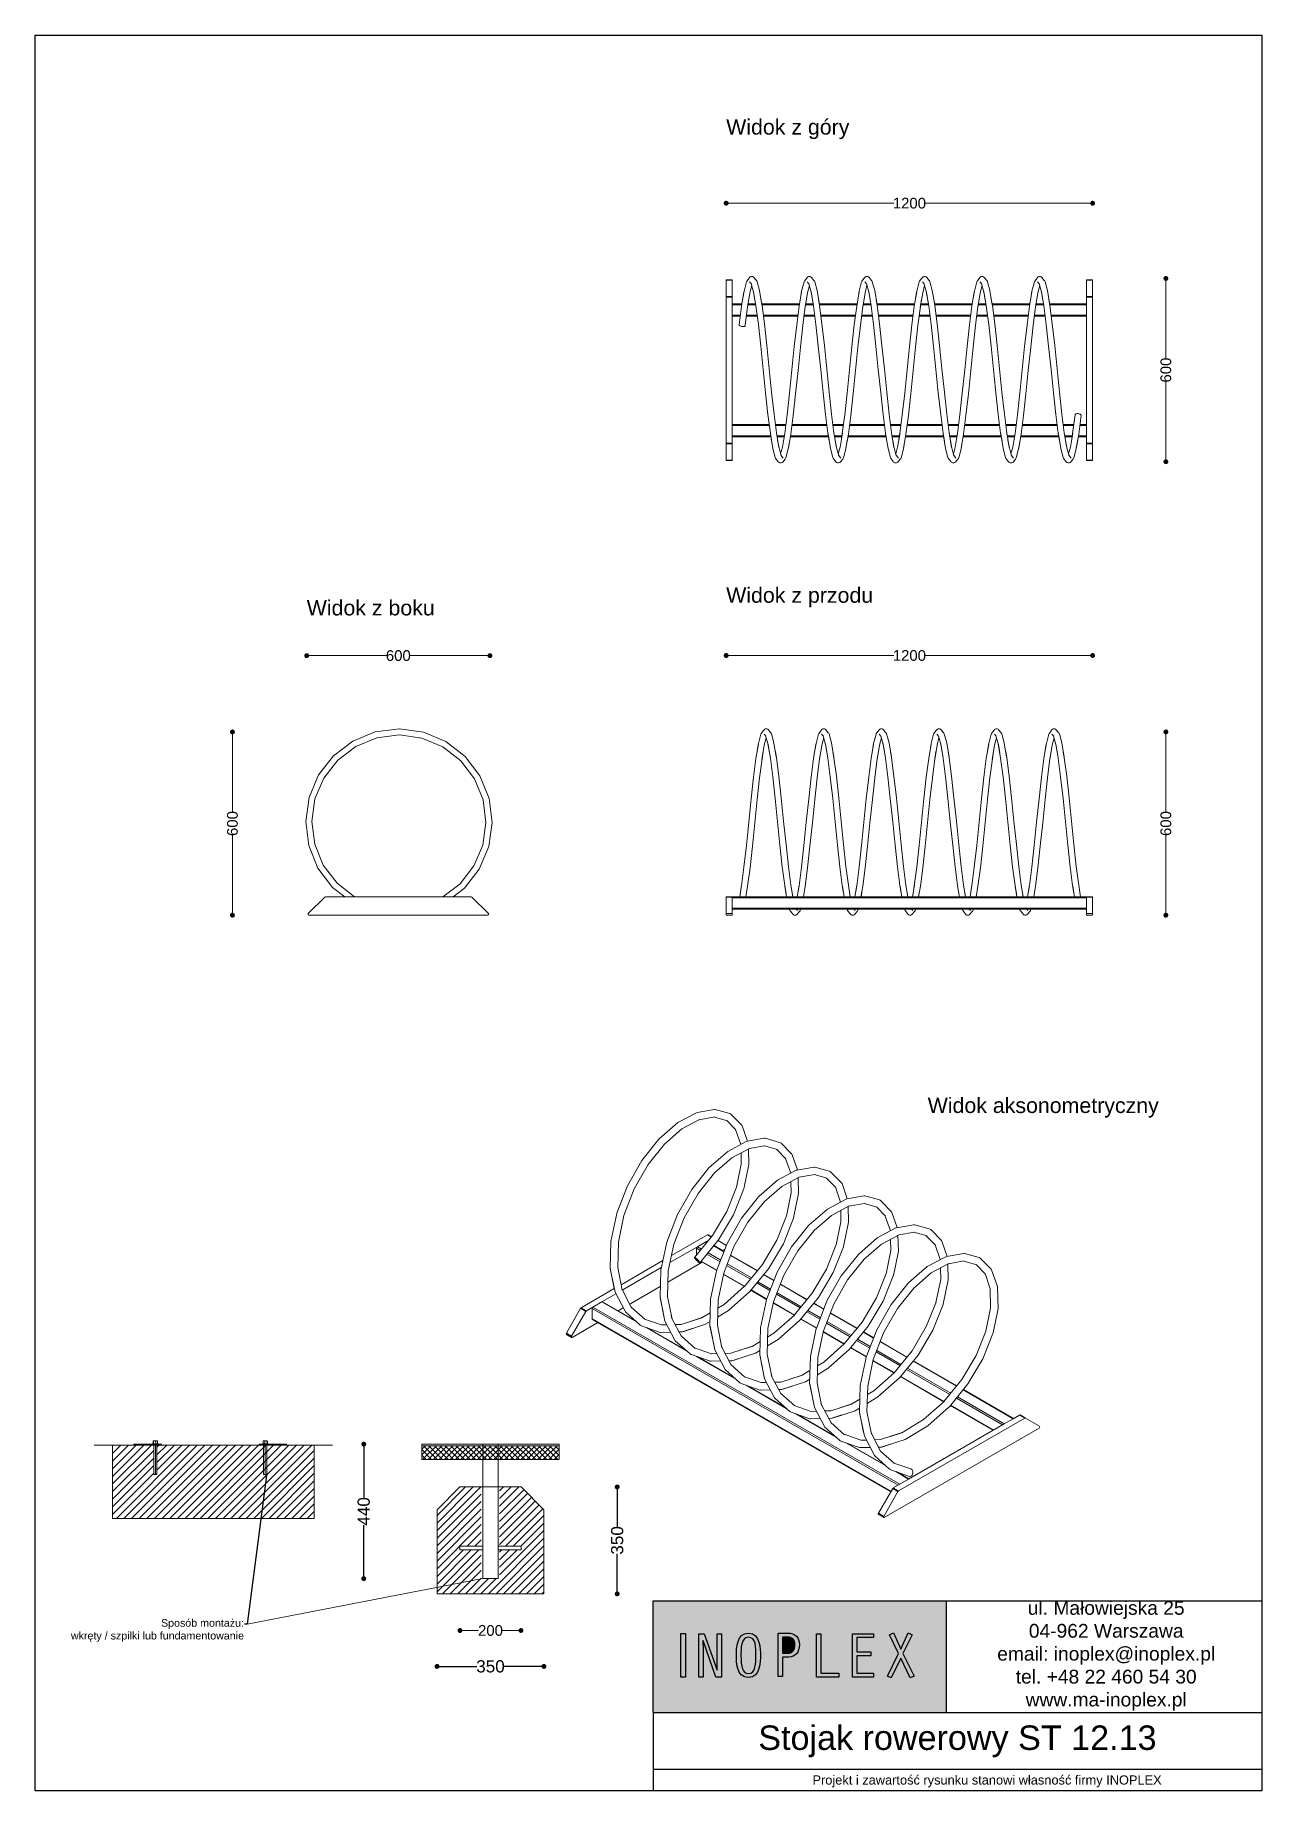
# Model space of a CAD drawing. Header units: millimetres. Extents: x 25783 to 29801, y 14051 to 19799.
import ezdxf
from ezdxf import colors
from ezdxf.entities.mleader import LeaderData, LeaderLine
from ezdxf.math import Vec2, Vec3

# ---------------------------------------------------------------- set-up
doc = ezdxf.new("R2010")
doc.units = ezdxf.units.MM
doc.header["$LTSCALE"] = 3
for name, color, linetype, lineweight in [('Konstrukcja - Belki_Nr_pióra__1', 7, 'Continuous', 13), ('Krawędzie widoczneARTUR', 7, 'Continuous', 50), ('stal', 7, 'Continuous', 20), ('Wnętrze - Umeblowanie_Nr_pióra__1', 7, 'Continuous', 13)]:
    doc.layers.add(name, color=color, linetype=linetype, lineweight=lineweight)
doc.layers.add('LAYER_1', color=7, linetype='Continuous')
doc.styles.get("Standard").update_dxf_attribs({"font": 'arial.ttf'})
doc.dimstyles.new('MATEUSZ', dxfattribs={"dimtxt": 35, "dimasz": 16, "dimexe": 0.18, "dimexo": 0.0625, "dimgap": 0.09, "dimtad": 0, "dimdec": 0, "dimdsep": 46, "dimtxsty": 'Standard', "dimblk": 'DOT', "dimcen": 0.09, "dimse1": 1, "dimse2": 1, "dimadec": 0, "dimazin": 0, "dimtfac": 1, "dimtdec": 0, "dimtofl": 0, "dimtmove": 0, "dimatfit": 3, "dimfxl": 0, "dimtolj": 1, "dimtzin": 0, "dimlwd": 9, "dimlwe": 9, "dimarcsym": 0})
doc.dimstyles.get("Standard").update_dxf_attribs({"dimtxt": 0.18, "dimasz": 0.18, "dimexe": 0.18, "dimexo": 0.0625, "dimgap": 0.09, "dimtad": 0, "dimtih": 1, "dimtoh": 1, "dimdec": 4, "dimzin": 0, "dimdsep": 46, "dimtxsty": 'Standard', "dimcen": 0.09, "dimadec": 0, "dimazin": 0, "dimtfac": 1, "dimtdec": 4, "dimtofl": 0, "dimtmove": 0, "dimatfit": 3, "dimfxl": 0, "dimtolj": 1, "dimtzin": 0, "dimarcsym": 0})

msp = doc.modelspace()

# ---------------------------------------------------------------- texts
for s, width, gutter_width, heights, insert, char_height, attachment_point in [('Widok z góry', 1167.306, 1, [0], (28046.4, 19523.5), 50, 1), ('Widok z przodu', 1167.306, 1, [0], (28046.4, 17990.8), 50, 1), ('Widok z boku', 1056.226, 1, [0], (26672.8, 17949.3), 50, 1), ('Widok aksonometryczny', 859.292, 1, [0], (28706.3, 16320.4), 50, 1), ('ul. Małowiejska 25\\P04-962 Warszawa\\Pemail: inoplex@inoplex.pl\\Ptel. +48 22 460 54 30\\Pwww.ma-inoplex.pl', 1019.877, 1, [432.7], (29290.9, 14493.5), 45, 5), ('Stojak rowerowy ST 12.13', 1993.625, 1, [0], (28803.7, 14213.3), 80, 5), ('Projekt i zawartość rysunku stanowi własność firmy INOPLEX ', 1800.088, 12.5, [70.5], (28900.8, 14082.4), 30, 5)]:
    msp.add_mtext_dynamic_manual_height_columns(s, width=width, gutter_width=gutter_width, heights=heights, dxfattribs=dict(insert=insert, char_height=char_height, attachment_point=attachment_point))

# ---------------------------------------------------------------- blocks, each defined once
blk = doc.blocks.new('_Dot')
at = {"color": 0, "linetype": 'ByBlock', "lineweight": -2}
blk.add_line((-0.5, 0), (-1, 0), dxfattribs=at)
at = {"color": 0, "linetype": 'ByBlock', "const_width": 0.5}
blk.add_lwpolyline([(-0.25, 0, 1), (0.25, 0, 1)], format="xyb", close=True, dxfattribs=at)
blk = doc.blocks.new('*D13')
at = {"color": 0, "lineweight": 9}
for p, q in [((28062.4, 19248.8), (28595.7, 19248.8)), ((29230.4, 19248.8), (28697, 19248.8))]:
    blk.add_line(p, q, dxfattribs=at)
at = {"layer": 'Defpoints', "color": 0}
for p in [(29246.4, 19248.8), (28046.4, 18702), (29246.4, 18702)]:
    blk.add_point(p, dxfattribs=at)
at = {"color": 0, "lineweight": 9, "xscale": 16, "yscale": 16, "zscale": 16, "rotation": 180}
blk.add_blockref('_Dot', (28046.4, 19248.8), dxfattribs=at)
at = {"color": 0, "lineweight": 9, "xscale": 16, "yscale": 16, "zscale": 16}
blk.add_blockref('_Dot', (29246.4, 19248.8), dxfattribs=at)
at = {"color": 0, "insert": (28646.4, 19248.8), "char_height": 35, "attachment_point": 5}
blk.add_mtext('\\A1;1200', dxfattribs=at)
blk = doc.blocks.new('*D15')
at = {"color": 0, "lineweight": 9}
for p, q in [((29486.4, 18986.5), (29486.4, 18741.3)), ((29486.4, 18418.5), (29486.4, 18663.7))]:
    blk.add_line(p, q, dxfattribs=at)
at = {"layer": 'Defpoints', "color": 0}
for p in [(29073.1, 19002.5), (29073.1, 18402.5), (29486.4, 18402.5)]:
    blk.add_point(p, dxfattribs=at)
at = {"color": 0, "lineweight": 9, "xscale": 16, "yscale": 16, "zscale": 16}
for p, rotation in [((29486.4, 19002.5), 90), ((29486.4, 18402.5), 270)]:
    blk.add_blockref('_Dot', p, dxfattribs=dict(at, rotation=rotation))
at = {"color": 0, "insert": (29486.4, 18702.5), "char_height": 35, "attachment_point": 5, "rotation": 90}
blk.add_mtext('\\A1;600', dxfattribs=at)
blk = doc.blocks.new('*D16')
at = {"color": 0, "lineweight": 9}
for p, q in [((26688.8, 17767.7), (26934, 17767.7)), ((27256.8, 17767.7), (27011.5, 17767.7))]:
    blk.add_line(p, q, dxfattribs=at)
at = {"layer": 'Defpoints', "color": 0}
for p in [(27272.8, 17767.7), (26672.8, 16918), (27272.8, 16918)]:
    blk.add_point(p, dxfattribs=at)
at = {"color": 0, "lineweight": 9, "xscale": 16, "yscale": 16, "zscale": 16, "rotation": 180}
blk.add_blockref('_Dot', (26672.8, 17767.7), dxfattribs=at)
at = {"color": 0, "lineweight": 9, "xscale": 16, "yscale": 16, "zscale": 16}
blk.add_blockref('_Dot', (27272.8, 17767.7), dxfattribs=at)
at = {"color": 0, "insert": (26972.8, 17767.7), "char_height": 35, "attachment_point": 5}
blk.add_mtext('\\A1;600', dxfattribs=at)
blk = doc.blocks.new('*D17')
at = {"color": 0, "lineweight": 9}
for p, q in [((26429.6, 17502), (26429.6, 17256.8)), ((26429.6, 16934), (26429.6, 17179.2))]:
    blk.add_line(p, q, dxfattribs=at)
at = {"layer": 'Defpoints', "color": 0}
for p in [(26429.6, 17518), (26972.9, 17518), (26972.9, 16918)]:
    blk.add_point(p, dxfattribs=at)
at = {"color": 0, "lineweight": 9, "xscale": 16, "yscale": 16, "zscale": 16}
for p, rotation in [((26429.6, 17518), 90), ((26429.6, 16918), 270)]:
    blk.add_blockref('_Dot', p, dxfattribs=dict(at, rotation=rotation))
at = {"color": 0, "insert": (26429.6, 17218), "char_height": 35, "attachment_point": 5, "rotation": 90}
blk.add_mtext('\\A1;600', dxfattribs=at)
blk = doc.blocks.new('*D18')
at = {"color": 0, "lineweight": 9}
for p, q in [((28062.4, 17768.1), (28595.7, 17768.1)), ((29230.4, 17768.1), (28697, 17768.1))]:
    blk.add_line(p, q, dxfattribs=at)
at = {"layer": 'Defpoints', "color": 0}
for p in [(29246.4, 17768.1), (28046.4, 16978), (29246.4, 16978)]:
    blk.add_point(p, dxfattribs=at)
at = {"color": 0, "lineweight": 9, "xscale": 16, "yscale": 16, "zscale": 16, "rotation": 180}
blk.add_blockref('_Dot', (28046.4, 17768.1), dxfattribs=at)
at = {"color": 0, "lineweight": 9, "xscale": 16, "yscale": 16, "zscale": 16}
blk.add_blockref('_Dot', (29246.4, 17768.1), dxfattribs=at)
at = {"color": 0, "insert": (28646.4, 17768.1), "char_height": 35, "attachment_point": 5}
blk.add_mtext('\\A1;1200', dxfattribs=at)
blk = doc.blocks.new('*D19')
at = {"color": 0, "lineweight": 9}
for p, q in [((29486.4, 17502), (29486.4, 17256.8)), ((29486.4, 16934), (29486.4, 17179.2))]:
    blk.add_line(p, q, dxfattribs=at)
at = {"layer": 'Defpoints', "color": 0}
for p in [(29246.4, 17518), (29486.4, 17518), (29486.4, 16918)]:
    blk.add_point(p, dxfattribs=at)
at = {"color": 0, "lineweight": 9, "xscale": 16, "yscale": 16, "zscale": 16}
for p, rotation in [((29486.4, 17518), 90), ((29486.4, 16918), 270)]:
    blk.add_blockref('_Dot', p, dxfattribs=dict(at, rotation=rotation))
at = {"color": 0, "insert": (29486.4, 17218), "char_height": 35, "attachment_point": 5, "rotation": 90}
blk.add_mtext('\\A1;600', dxfattribs=at)
blk = doc.blocks.new('*D9')
at = {"color": 0, "lineweight": -2}
for p, q in [((1138.5, -724.5), (1253.3, -724.5)), ((1456.5, -724.5), (1341.7, -724.5))]:
    blk.add_line(p, q, dxfattribs=at)
at = {"layer": 'Defpoints', "color": 0}
for p in [(1122.5, -487), (1472.5, -487), (1472.5, -724.5)]:
    blk.add_point(p, dxfattribs=at)
at = {"color": 0, "lineweight": -2, "xscale": 16, "yscale": 16, "zscale": 16, "rotation": 180}
blk.add_blockref('_Dot', (1122.5, -724.5), dxfattribs=at)
at = {"color": 0, "lineweight": -2, "xscale": 16, "yscale": 16, "zscale": 16}
blk.add_blockref('_Dot', (1472.5, -724.5), dxfattribs=at)
at = {"color": 0, "lineweight": 15, "insert": (1297.5, -724.5), "char_height": 40, "attachment_point": 5}
blk.add_mtext('\\A1;350', dxfattribs=at)
blk = doc.blocks.new('*D10')
at = {"color": 0, "lineweight": -2}
for p, q in [((1712.5, -153), (1712.5, -267.8)), ((1712.5, -471), (1712.5, -356.2))]:
    blk.add_line(p, q, dxfattribs=at)
at = {"layer": 'Defpoints', "color": 0}
for p in [(1712.5, -137), (1712.5, -137), (1472.5, -487)]:
    blk.add_point(p, dxfattribs=at)
at = {"color": 0, "lineweight": -2, "xscale": 16, "yscale": 16, "zscale": 16}
for p, rotation in [((1712.5, -137), 90), ((1712.5, -487), 270)]:
    blk.add_blockref('_Dot', p, dxfattribs=dict(at, rotation=rotation))
at = {"color": 0, "lineweight": 15, "insert": (1712.5, -312), "char_height": 40, "attachment_point": 5, "rotation": 90}
blk.add_mtext('\\A1;350', dxfattribs=at)
blk = doc.blocks.new('*D11')
at = {"color": 0, "lineweight": -2}
for p, q in [((882.5, -13), (882.5, -172)), ((882.5, -421), (882.5, -262))]:
    blk.add_line(p, q, dxfattribs=at)
at = {"layer": 'Defpoints', "color": 0}
for p in [(1322.5, 3), (882.5, -437), (1320, -437)]:
    blk.add_point(p, dxfattribs=at)
at = {"color": 0, "lineweight": -2, "xscale": 16, "yscale": 16, "zscale": 16}
for p, rotation in [((882.5, 3), 90), ((882.5, -437), 270)]:
    blk.add_blockref('_Dot', p, dxfattribs=dict(at, rotation=rotation))
at = {"color": 0, "lineweight": 15, "insert": (882.5, -217), "char_height": 40, "attachment_point": 5, "rotation": 90}
blk.add_mtext('\\A1;440', dxfattribs=at)
blk = doc.blocks.new('*D12')
at = {"color": 0, "lineweight": 9}
for p, q in [((1213.5, -607), (1258.5, -607)), ((1381.5, -607), (1336.5, -607))]:
    blk.add_line(p, q, dxfattribs=at)
at = {"layer": 'Defpoints', "color": 0}
for p in [(1197.5, -343), (1397.5, -343), (1397.5, -607)]:
    blk.add_point(p, dxfattribs=at)
at = {"color": 0, "lineweight": 9, "xscale": 16, "yscale": 16, "zscale": 16, "rotation": 180}
blk.add_blockref('_Dot', (1197.5, -607), dxfattribs=at)
at = {"color": 0, "lineweight": 9, "xscale": 16, "yscale": 16, "zscale": 16}
blk.add_blockref('_Dot', (1397.5, -607), dxfattribs=at)
at = {"color": 0, "insert": (1297.5, -607), "char_height": 35, "attachment_point": 5}
blk.add_mtext('\\A1;200', dxfattribs=at)
blk = doc.blocks.new('MOCOWANIE')
at = {"lineweight": 9}
h = blk.add_hatch(dxfattribs=at)
h.set_pattern_fill('JIS_WOOD', color=256, scale=25)
h.set_pattern_definition([(45, (-2381.82, -1962.995), (-12.5, 12.5), [])])
h.paths.add_polyline_path([(574.7, 0), (560, 0), (220, 0), (205.3, 0), (205.3, -96.1), (195, -96), (195, 0), (140, 0), (60, 0), (60, -240), (720, -240), (720, 0), (640, 0), (585, 0), (585, 0), (574.7, 0)])
h = blk.add_hatch(dxfattribs=at)
h.set_pattern_fill('ANSI37', color=256, scale=4)
h.set_pattern_definition([(45, (-816.598, -2153.975), (-8.980256, 8.980256), []), (135, (-816.598, -2153.975), (-8.980256, -8.980256), [])])
h.paths.add_polyline_path([(1272.5, -2), (1072.5, -2), (1072.5, -47), (1272.5, -47)])
h.paths.add_polyline_path([(1322.5, -2), (1272.5, -2), (1272.5, -47), (1322.5, -47)])
h.paths.add_polyline_path([(1522.5, -2), (1322.5, -2), (1322.5, -47), (1522.5, -47)])
h = blk.add_hatch(dxfattribs=at)
h.set_pattern_fill('JIS_WOOD', color=256, scale=25)
h.set_pattern_definition([(45, (-15721.51, -12568), (-12.5, 12.5), [])])
h.paths.add_polyline_path([(1267.5, -137), (1197.5, -137), (1122.5, -212), (1122.5, -487), (1322.5, -487), (1472.5, -487), (1472.5, -212), (1397.5, -137), (1327.5, -137), (1327.5, -331), (1397.5, -331), (1397.5, -343), (1327.5, -343), (1327.5, -437), (1267.5, -437), (1267.5, -343), (1197.5, -343), (1197.5, -331), (1267.5, -331)])
for p, q in [((140, 0), (0, 0)), ((140, 0), (60, 0)), ((60, 0), (60, -240)), ((180, 3), (130, 3)), ((130, 3), (130, 0)), ((140, 3), (180, 3)), ((140, 3), (220, 3)), ((220, 0), (140, 0)), ((220, 3), (220, 0)), ((220, 3), (220, 0)), ((220, 0), (560, 0)), ((580, 3), (540, 3)), ((540, 3), (540, 0)), ((630, 3), (550, 3)), ((550, 0), (630, 0)), ((620, 3), (570, 3)), ((590, 3), (630, 3)), ((630, 0), (630, 3)), ((630, 0), (780, 0)), ((640, 0), (720, 0)), ((720, 0), (720, -240)), ((1272.5, 3), (1072.5, 3)), ((1072.5, 3), (1072.5, -47)), ((1072.5, 3), (1072.5, -2)), ((1327.5, 3), (1267.5, 3)), ((1322.5, 3), (1272.5, 3)), ((1272.5, 3), (1322.5, 3)), ((1272.5, 3), (1272.5, -437)), ((1322.5, 3), (1522.5, 3)), ((1322.5, 3), (1322.5, -437)), ((1522.5, 3), (1522.5, -47)), ((1072.5, -2), (1522.5, -2)), ((1072.5, -47), (1522.5, -47)), ((1122.5, -212), (1197.5, -137)), ((1397.5, -137), (1197.5, -137)), ((1472.5, -212), (1397.5, -137)), ((1122.5, -212), (1122.5, -487)), ((1472.5, -487), (1472.5, -212)), ((58.9, -240), (720, -240)), ((1122.5, -487), (1322.5, -487)), ((1322.5, -487), (1472.5, -487))]:
    blk.add_line(p, q, dxfattribs=at)
at = {"lineweight": 15}
blk.add_line((500.3, -585.7), (1272.5, -437), dxfattribs=at)
at = {"layer": 'Krawędzie widoczneARTUR', "lineweight": 9}
for p, q in [((190, 4), (210.3, 4)), ((190, 4), (190, 3)), ((193.2, 4.7), (193.2, 11.7)), ((194, 14.2), (205.9, 14.2)), ((194.3, 4.7), (194.3, 11.7)), ((195.3, 4), (195.3, 3)), ((201.3, 4.7), (201.3, 11.7)), ((205.9, 14.2), (206.5, 14.2)), ((207.2, 4.7), (207.2, 11.7)), ((570, 4), (549.7, 4)), ((552.8, 4.7), (552.8, 11.7)), ((554.1, 14.2), (553.5, 14.2)), ((566, 14.2), (554.1, 14.2)), ((558.7, 4.7), (558.7, 11.7)), ((564.7, 4), (564.7, 3)), ((565.7, 4.7), (565.7, 11.7)), ((566.8, 4.7), (566.8, 11.7)), ((570, 4), (570, 3)), ((1197.5, -331), (1197.5, -343)), ((1272.5, -331), (1197.5, -331)), ((1272.5, -343), (1197.5, -343)), ((1397.5, -331), (1322.5, -331)), ((1397.5, -343), (1322.5, -343)), ((1397.5, -343), (1397.5, -331)), ((1272.5, -437), (1322.5, -437)), ((1275, -437), (1272.5, -437)), ((1322.5, -437), (1320, -437))]:
    blk.add_line(p, q, dxfattribs=at)
at = {"layer": 'Krawędzie widoczneARTUR', "lineweight": 9, "flags": 128}
for points in [[(193.2, 11.7), (193.2, 12.1), (193.3, 12.4), (193.3, 12.7), (193.3, 13), (193.4, 13.3), (193.4, 13.5), (193.5, 13.6), (193.5, 13.8), (193.6, 13.9), (193.7, 13.9), (193.7, 14), (193.8, 14), (193.8, 14), (193.9, 13.9), (193.9, 13.9), (194, 13.8), (194, 13.6), (194.1, 13.5), (194.2, 13.3), (194.2, 13), (194.2, 12.7), (194.3, 12.4), (194.3, 12.1), (194.3, 11.7)], [(193.2, 4.7), (193.2, 4.7), (193.2, 4.7), (193.2, 4.6), (193.2, 4.6), (193.2, 4.6), (193.2, 4.5), (193.2, 4.5), (193.2, 4.5), (193.2, 4.4), (193.2, 4.4), (193.2, 4.4), (193.3, 4.3), (193.3, 4.3), (193.3, 4.3), (193.3, 4.2), (193.3, 4.2), (193.3, 4.2), (193.3, 4.1), (193.3, 4.1), (193.3, 4.1), (193.3, 4.1), (193.3, 4), (193.4, 4), (193.4, 4)], [(194, 14.2), (193.8, 14.1), (193.6, 13.9)], [(194.3, 11.7), (194.4, 12.1), (194.6, 12.4), (194.8, 12.7), (195.1, 13), (195.4, 13.3), (195.7, 13.5), (196, 13.6), (196.3, 13.8), (196.7, 13.9), (197.1, 13.9), (197.4, 14), (197.8, 14), (198.2, 14), (198.5, 13.9), (198.9, 13.9), (199.3, 13.8), (199.6, 13.7), (199.9, 13.5), (200.3, 13.3), (200.5, 13), (200.8, 12.7), (201, 12.4), (201.2, 12.1), (201.3, 11.7)], [(194.3, 4.7), (194.3, 4.7), (194.3, 4.7), (194.3, 4.6), (194.3, 4.6), (194.3, 4.6), (194.3, 4.5), (194.3, 4.5), (194.3, 4.5), (194.3, 4.4), (194.3, 4.4), (194.3, 4.4), (194.3, 4.3), (194.4, 4.3), (194.4, 4.3), (194.4, 4.2), (194.4, 4.2), (194.4, 4.2), (194.4, 4.1), (194.4, 4.1), (194.4, 4.1), (194.4, 4.1), (194.4, 4), (194.4, 4), (194.4, 4)], [(207, 12.3), (206.9, 12.6), (206.7, 12.9), (206.5, 13.1), (206.3, 13.3), (206.1, 13.5), (205.9, 13.6), (205.6, 13.7), (205.4, 13.8), (205.1, 13.9), (204.9, 13.9), (204.6, 14), (204.4, 14), (204.1, 14), (203.8, 14), (203.6, 13.9), (203.3, 13.9), (203.1, 13.8), (202.8, 13.7), (202.6, 13.6), (202.3, 13.3), (202, 13), (201.7, 12.6), (201.5, 12.2), (201.3, 11.7)], [(201.3, 4.7), (201.3, 4.7), (201.3, 4.7), (201.3, 4.6), (201.3, 4.6), (201.3, 4.6), (201.3, 4.5), (201.3, 4.5), (201.3, 4.5), (201.3, 4.4), (201.3, 4.4), (201.3, 4.4), (201.3, 4.3), (201.3, 4.3), (201.3, 4.3), (201.3, 4.2), (201.3, 4.2), (201.3, 4.2), (201.3, 4.1), (201.3, 4.1), (201.3, 4.1), (201.3, 4.1), (201.3, 4), (201.3, 4), (201.3, 4)], [(206.8, 13.9), (206.6, 14.1), (206.5, 14.2)], [(207.2, 11.7), (207.2, 11.8), (207.2, 12), (207.2, 12.1), (207.2, 12.3), (207.2, 12.4), (207.2, 12.5), (207.1, 12.7), (207.1, 12.8), (207.1, 12.9), (207.1, 13), (207.1, 13.1), (207.1, 13.2), (207, 13.3), (207, 13.4), (207, 13.5), (207, 13.5), (207, 13.6), (206.9, 13.7), (206.9, 13.7), (206.9, 13.8), (206.9, 13.8), (206.9, 13.8), (206.8, 13.9), (206.8, 13.9)], [(207, 12.3), (207, 12.3), (207, 12.3), (207, 12.3), (207, 12.2), (207.1, 12.2), (207.1, 12.2), (207.1, 12.2), (207.1, 12.1), (207.1, 12.1), (207.1, 12.1), (207.1, 12), (207.1, 12), (207.1, 12), (207.1, 12), (207.2, 11.9), (207.2, 11.9), (207.2, 11.9), (207.2, 11.9), (207.2, 11.8), (207.2, 11.8), (207.2, 11.8), (207.2, 11.7), (207.2, 11.7), (207.2, 11.7)], [(207.2, 4.7), (207.2, 4.7), (207.2, 4.7), (207.2, 4.6), (207.2, 4.6), (207.2, 4.6), (207.2, 4.5), (207.2, 4.5), (207.2, 4.5), (207.2, 4.4), (207.2, 4.4), (207.2, 4.4), (207.2, 4.3), (207.2, 4.3), (207.2, 4.3), (207.2, 4.2), (207.2, 4.2), (207.1, 4.2), (207.1, 4.1), (207.1, 4.1), (207.1, 4.1), (207.1, 4.1), (207.1, 4), (207.1, 4), (207.1, 4)], [(552.8, 11.7), (552.8, 11.8), (552.8, 12), (552.8, 12.1), (552.8, 12.3), (552.8, 12.4), (552.8, 12.5), (552.9, 12.7), (552.9, 12.8), (552.9, 12.9), (552.9, 13), (552.9, 13.1), (552.9, 13.2), (553, 13.3), (553, 13.4), (553, 13.5), (553, 13.5), (553, 13.6), (553.1, 13.7), (553.1, 13.7), (553.1, 13.8), (553.1, 13.8), (553.1, 13.8), (553.2, 13.9), (553.2, 13.9)], [(553, 12.3), (553, 12.3), (553, 12.3), (553, 12.3), (553, 12.2), (552.9, 12.2), (552.9, 12.2), (552.9, 12.2), (552.9, 12.1), (552.9, 12.1), (552.9, 12.1), (552.9, 12), (552.9, 12), (552.9, 12), (552.9, 12), (552.8, 11.9), (552.8, 11.9), (552.8, 11.9), (552.8, 11.9), (552.8, 11.8), (552.8, 11.8), (552.8, 11.8), (552.8, 11.7), (552.8, 11.7), (552.8, 11.7)], [(552.8, 4.7), (552.8, 4.7), (552.8, 4.7), (552.8, 4.6), (552.8, 4.6), (552.8, 4.6), (552.8, 4.5), (552.8, 4.5), (552.8, 4.5), (552.8, 4.4), (552.8, 4.4), (552.8, 4.4), (552.8, 4.3), (552.8, 4.3), (552.8, 4.3), (552.8, 4.2), (552.8, 4.2), (552.9, 4.2), (552.9, 4.1), (552.9, 4.1), (552.9, 4.1), (552.9, 4.1), (552.9, 4), (552.9, 4), (552.9, 4)], [(553, 12.3), (553.1, 12.6), (553.3, 12.9), (553.5, 13.1), (553.7, 13.3), (553.9, 13.5), (554.1, 13.6), (554.4, 13.7), (554.6, 13.8), (554.9, 13.9), (555.1, 13.9), (555.4, 14), (555.6, 14), (555.9, 14), (556.2, 14), (556.4, 13.9), (556.7, 13.9), (556.9, 13.8), (557.2, 13.7), (557.4, 13.6), (557.7, 13.3), (558, 13), (558.3, 12.6), (558.5, 12.2), (558.7, 11.7)], [(553.2, 13.9), (553.4, 14.1), (553.5, 14.2)], [(565.7, 11.7), (565.6, 12.1), (565.4, 12.4), (565.2, 12.7), (564.9, 13), (564.6, 13.3), (564.3, 13.5), (564, 13.6), (563.7, 13.8), (563.3, 13.9), (562.9, 13.9), (562.6, 14), (562.2, 14), (561.8, 14), (561.5, 13.9), (561.1, 13.9), (560.7, 13.8), (560.4, 13.7), (560.1, 13.5), (559.7, 13.3), (559.5, 13), (559.2, 12.7), (559, 12.4), (558.8, 12.1), (558.7, 11.7)], [(558.7, 4.7), (558.7, 4.7), (558.7, 4.7), (558.7, 4.6), (558.7, 4.6), (558.7, 4.6), (558.7, 4.5), (558.7, 4.5), (558.7, 4.5), (558.7, 4.4), (558.7, 4.4), (558.7, 4.4), (558.7, 4.3), (558.7, 4.3), (558.7, 4.3), (558.7, 4.2), (558.7, 4.2), (558.7, 4.2), (558.7, 4.1), (558.7, 4.1), (558.7, 4.1), (558.7, 4.1), (558.7, 4), (558.7, 4), (558.7, 4)], [(565.7, 4.7), (565.7, 4.7), (565.7, 4.7), (565.7, 4.6), (565.7, 4.6), (565.7, 4.6), (565.7, 4.5), (565.7, 4.5), (565.7, 4.5), (565.7, 4.4), (565.7, 4.4), (565.7, 4.4), (565.7, 4.3), (565.6, 4.3), (565.6, 4.3), (565.6, 4.2), (565.6, 4.2), (565.6, 4.2), (565.6, 4.1), (565.6, 4.1), (565.6, 4.1), (565.6, 4.1), (565.6, 4), (565.6, 4), (565.6, 4)], [(566.8, 11.7), (566.8, 12.1), (566.7, 12.4), (566.7, 12.7), (566.7, 13), (566.6, 13.3), (566.6, 13.5), (566.5, 13.6), (566.5, 13.8), (566.4, 13.9), (566.3, 13.9), (566.3, 14), (566.2, 14), (566.2, 14), (566.1, 13.9), (566.1, 13.9), (566, 13.8), (566, 13.6), (565.9, 13.5), (565.8, 13.3), (565.8, 13), (565.8, 12.7), (565.7, 12.4), (565.7, 12.1), (565.7, 11.7)], [(566, 14.2), (566.2, 14.1), (566.4, 13.9)], [(566.8, 4.7), (566.8, 4.7), (566.8, 4.7), (566.8, 4.6), (566.8, 4.6), (566.8, 4.6), (566.8, 4.5), (566.8, 4.5), (566.8, 4.5), (566.8, 4.4), (566.8, 4.4), (566.8, 4.4), (566.7, 4.3), (566.7, 4.3), (566.7, 4.3), (566.7, 4.2), (566.7, 4.2), (566.7, 4.2), (566.7, 4.1), (566.7, 4.1), (566.7, 4.1), (566.7, 4.1), (566.7, 4), (566.6, 4), (566.6, 4)]]:
    blk.add_lwpolyline(points, dxfattribs=at)
at = {"layer": 'stal', "lineweight": 9}
for p, q in [((190, 3), (195, 3)), ((195, 3), (195, -96)), ((195, 3), (200.3, 3)), ((200.3, 3), (200.3, -96.1)), ((207.1, 4), (204.1, 4)), ((210.3, 3), (205.3, 3)), ((205.3, 3), (205.3, -96.1)), ((210.3, 4), (210.3, 3)), ((549.7, 4), (549.7, 3)), ((549.7, 3), (554.7, 3)), ((552.9, 4), (555.9, 4)), ((554.7, 3), (554.7, -96.1)), ((565, 3), (559.7, 3)), ((559.7, 3), (559.7, -96.1)), ((570, 3), (565, 3)), ((565, 3), (565, -96)), ((195, -96), (205.3, -96.1)), ((565, -96), (554.7, -96.1))]:
    blk.add_line(p, q, dxfattribs=at)
at = {"lineweight": 15}
for base, p1, p2, picture, middle in [((882.5, -437), (1322.5, 3), (1320, -437), '*D11', (882.5, -217)), ((1712.5, -137), (1472.5, -487), (1712.5, -137), '*D10', (1712.5, -312))]:
    dim = blk.add_linear_dim(base=base, p1=p1, p2=p2, angle=90, dimstyle='Standard', override={"dimtxt": 40, "dimasz": 16, "dimtih": 0, "dimtoh": 0, "dimdec": 0, "dimblk": 'Dot', "dimse1": 1, "dimse2": 1, "dimtdec": 0}, dxfattribs=at)
    dim.commit()
    dim.dimension.update_dxf_attribs({"geometry": picture, "text_midpoint": middle})
dim = blk.add_linear_dim(base=(1397.5, -607), p1=(1197.5, -343), p2=(1397.5, -343), dimstyle='MATEUSZ')
dim.commit()
dim.dimension.update_dxf_attribs({"geometry": '*D12', "text_midpoint": (1297.5, -607)})
dim = blk.add_linear_dim(base=(1472.5, -724.5), p1=(1122.5, -487), p2=(1472.5, -487), dimstyle='Standard', override={"dimtxt": 40, "dimasz": 16, "dimtih": 0, "dimtoh": 0, "dimdec": 0, "dimblk": 'Dot', "dimse1": 1, "dimse2": 1, "dimtdec": 0}, dxfattribs=at)
dim.commit()
dim.dimension.update_dxf_attribs({"geometry": '*D9', "text_midpoint": (1297.5, -724.5)})
ml = blk.add_multileader_mtext('Standard', dxfattribs=at)
ml.set_content('Sposób montażu:\\Pwkręty / szpilki lub fundamentowanie', color=256)
ml.set_leader_properties()
ml.build(insert=Vec2(0, 0))
ctx = ml.context
ctx.base_point, ctx.char_height, ctx.plane_origin = Vec3(-77, -585.7), 25, Vec3(585, -96)
ctx.text_align_type = 2
notes = []
notes.append((ctx, [(1, (1, 1, 0), (500.3, -585.7), (-1, 0), 8, [(0, [(565, -96)], 0, [])])]))
ctx.mtext.insert, ctx.mtext.alignment, ctx.mtext.flow_direction = Vec3(490.3, -569.6), 3, 5
for ctx, leaders in notes:
    for number, flags, end, landing, length, lines in leaders:
        leader = LeaderData()
        leader.index, (leader.has_last_leader_line, leader.has_dogleg_vector, leader.attachment_direction) = number, flags
        leader.last_leader_point, leader.dogleg_vector, leader.dogleg_length = Vec3(end), Vec3(landing), length
        for number, points, colour, breaks in lines:
            line = LeaderLine()
            line.index, line.vertices, line.color, line.breaks = number, Vec3.list(points), colors.encode_raw_color(colour), breaks
            leader.lines.append(line)
        ctx.leaders.append(leader)

# ---------------------------------------------------------------- dimensions: what is measured, and where the dimension line sits
for base, p1, p2, picture, middle in [((29246.4, 19248.8), (28046.4, 18702), (29246.4, 18702), '*D13', (28646.4, 19248.8)), ((29246.4, 17768.1), (28046.4, 16978), (29246.4, 16978), '*D18', (28646.4, 17768.1))]:
    dim = msp.add_linear_dim(base=base, p1=p1, p2=p2, dimstyle='MATEUSZ')
    dim.commit()
    dim.dimension.update_dxf_attribs({"geometry": picture, "text_midpoint": middle})
for base, p1, p2, picture, middle in [((29486.4, 18402.5), (29073.1, 19002.5), (29073.1, 18402.5), '*D15', (29486.4, 18702.5)), ((26429.6, 17518), (26972.9, 16918), (26972.9, 17518), '*D17', (26429.6, 17218))]:
    dim = msp.add_linear_dim(base=base, p1=p1, p2=p2, angle=90, dimstyle='MATEUSZ')
    dim.commit()
    dim.dimension.update_dxf_attribs({"geometry": picture, "text_midpoint": middle, "dimtype": 160})
dim = msp.add_linear_dim(base=(27272.8, 17767.7), p1=(26672.8, 16918), p2=(27272.8, 16918), dimstyle='MATEUSZ')
dim.commit()
dim.dimension.update_dxf_attribs({"geometry": '*D16', "text_midpoint": (26972.8, 17767.7), "dimtype": 160})
dim = msp.add_linear_dim(base=(29486.4, 17518), p1=(29486.4, 16918), p2=(29246.4, 17518), angle=90, dimstyle='MATEUSZ')
dim.commit()
dim.dimension.update_dxf_attribs({"geometry": '*D19', "text_midpoint": (29486.4, 17218)})

# ---------------------------------------------------------------- hatches: boundary and pattern name
h = msp.add_hatch(color=255)
h.dxf.hatch_style = 1
h.paths.add_polyline_path([(28766.9, 14672.9), (27806.9, 14672.9), (27806.9, 14308.4), (27806.9, 14306.5), (28766.9, 14306.5)])
h.paths.add_polyline_path([(28736.7, 14583.2), (28736.7, 14401.1), (28716.4, 14401.1), (28716.4, 14324.1), (27821.7, 14324.1), (27821.7, 14656.1), (28716.4, 14656.1), (28716.4, 14583.2)], flags=16)
h = msp.add_hatch(color=250)
h.dxf.hatch_style = 1
h.paths.add_polyline_path([(28716.4, 14401.1), (28184, 14401.1), (28184, 14583.2), (28716.4, 14583.2), (28716.4, 14656.1), (27821.7, 14656.1), (27821.7, 14324.1), (28716.4, 14324.1)])
edge = h.paths.add_edge_path(flags=16)
edge.add_spline(control_points=[(28158.6, 14494.9), (28158.6, 14477.1), (28159.2, 14422), (28119.2, 14422)], knot_values=[0, 0, 0, 0, 1, 1, 1, 1], degree=3, periodic=0)
edge.add_spline(control_points=[(28119.2, 14422), (28078.8, 14422), (28079.9, 14476.6), (28079.9, 14494.9)], knot_values=[0, 0, 0, 0, 1, 1, 1, 1], degree=3, periodic=0)
edge.add_spline(control_points=[(28079.9, 14494.9), (28079.9, 14518.3), (28081.4, 14567.6), (28119.2, 14567.6)], knot_values=[0, 0, 0, 0, 1, 1, 1, 1], degree=3, periodic=0)
edge.add_spline(control_points=[(28119.2, 14567.6), (28159.2, 14567.6), (28158.6, 14513.6), (28158.6, 14494.9)], knot_values=[0, 0, 0, 0, 1, 1, 1, 1], degree=3, periodic=0)
edge = h.paths.add_edge_path(flags=0)
edge.add_spline(control_points=[(28143.7, 14494.9), (28143.7, 14470.3), (28143.9, 14435.4), (28119.2, 14435.4)], knot_values=[0, 0, 0, 0, 1, 1, 1, 1], degree=3, periodic=0)
edge.add_spline(control_points=[(28119.2, 14435.4), (28099.3, 14435.4), (28094.8, 14456.7), (28094.8, 14494.9)], knot_values=[0, 0, 0, 0, 1, 1, 1, 1], degree=3, periodic=0)
edge.add_spline(control_points=[(28094.8, 14494.9), (28094.8, 14515.7), (28094.2, 14554.2), (28119.2, 14554.2)], knot_values=[0, 0, 0, 0, 1, 1, 1, 1], degree=3, periodic=0)
edge.add_spline(control_points=[(28119.2, 14554.2), (28144.3, 14554.2), (28143.7, 14521.7), (28143.7, 14494.9)], knot_values=[0, 0, 0, 0, 1, 1, 1, 1], degree=3, periodic=0)
h.paths.add_polyline_path([(28030.7, 14423.9), (28012.9, 14423.9), (27970.8, 14543.4), (27970.3, 14542.9), (27971, 14510.9), (27971, 14423.9), (27956.7, 14423.9), (27956.7, 14565.7), (27974.6, 14565.7), (28016.7, 14446.4), (28017.1, 14446.9), (28016.5, 14478.5), (28016.5, 14565.7), (28030.7, 14565.7)], flags=16)
h.paths.add_polyline_path([(27913.3, 14423.3), (27897.8, 14423.3), (27897.8, 14566), (27913.3, 14566)], flags=16)
edge = h.paths.add_edge_path(flags=0)
edge.add_spline(control_points=[(28143.7, 14494.9), (28143.7, 14521.7), (28144.3, 14554.2), (28119.2, 14554.2)], knot_values=[0, 0, 0, 0, 1, 1, 1, 1], degree=3, periodic=0)
edge.add_spline(control_points=[(28119.2, 14554.2), (28094.2, 14554.2), (28094.8, 14515.7), (28094.8, 14494.9)], knot_values=[0, 0, 0, 0, 1, 1, 1, 1], degree=3, periodic=0)
edge.add_spline(control_points=[(28094.8, 14494.9), (28094.8, 14456.7), (28099.3, 14435.4), (28119.2, 14435.4)], knot_values=[0, 0, 0, 0, 1, 1, 1, 1], degree=3, periodic=0)
edge.add_spline(control_points=[(28119.2, 14435.4), (28143.9, 14435.4), (28143.7, 14470.3), (28143.7, 14494.9)], knot_values=[0, 0, 0, 0, 1, 1, 1, 1], degree=3, periodic=0)
h = msp.add_hatch(color=255)
h.dxf.hatch_style = 1
h.paths.add_polyline_path([(27913.3, 14566), (27897.8, 14566), (27897.8, 14423.3), (27913.3, 14423.3)])
h.paths.add_polyline_path([(28012.9, 14423.9), (28030.7, 14423.9), (28030.7, 14565.7), (28016.5, 14565.7), (28016.5, 14478.5), (28017.1, 14445.1), (27974.6, 14565.7), (27956.7, 14565.7), (27956.7, 14423.9), (27971, 14423.9), (27971, 14510.9), (27970.3, 14544.7)])
edge = h.paths.add_edge_path()
edge.add_spline(control_points=[(28119.2, 14567.6), (28081.4, 14567.6), (28079.9, 14518.3), (28079.9, 14494.9)], knot_values=[0, 0, 0, 0, 1, 1, 1, 1], degree=3, periodic=0)
edge.add_spline(control_points=[(28079.9, 14494.9), (28079.9, 14476.6), (28078.8, 14422), (28119.2, 14422)], knot_values=[0, 0, 0, 0, 1, 1, 1, 1], degree=3, periodic=0)
edge.add_spline(control_points=[(28119.2, 14422), (28159.2, 14422), (28158.6, 14477.1), (28158.6, 14494.9)], knot_values=[0, 0, 0, 0, 1, 1, 1, 1], degree=3, periodic=0)
edge.add_spline(control_points=[(28158.6, 14494.9), (28158.6, 14513.6), (28159.2, 14567.6), (28119.2, 14567.6)], knot_values=[0, 0, 0, 0, 1, 1, 1, 1], degree=3, periodic=0)
edge = h.paths.add_edge_path(flags=16)
edge.add_spline(control_points=[(28094.8, 14494.9), (28094.8, 14515.7), (28094.2, 14554.2), (28119.2, 14554.2)], knot_values=[0, 0, 0, 0, 1, 1, 1, 1], degree=3, periodic=0)
edge.add_spline(control_points=[(28119.2, 14554.2), (28144.3, 14554.2), (28143.7, 14521.7), (28143.7, 14494.9)], knot_values=[0, 0, 0, 0, 1, 1, 1, 1], degree=3, periodic=0)
edge.add_spline(control_points=[(28143.7, 14494.9), (28143.7, 14470.3), (28143.9, 14435.4), (28119.2, 14435.4)], knot_values=[0, 0, 0, 0, 1, 1, 1, 1], degree=3, periodic=0)
edge.add_spline(control_points=[(28119.2, 14435.4), (28099.3, 14435.4), (28094.8, 14456.7), (28094.8, 14494.9)], knot_values=[0, 0, 0, 0, 1, 1, 1, 1], degree=3, periodic=0)
edge = h.paths.add_edge_path()
edge.add_line((28216.4, 14425.9), (28230.7, 14425.9))
edge.add_line((28230.7, 14425.9), (28230.7, 14489.1))
edge.add_line((28230.7, 14489.1), (28251.9, 14489.1))
edge.add_spline(control_points=[(28251.9, 14489.1), (28271.5, 14489.1), (28286.4, 14503.7), (28286.4, 14530.1)], knot_values=[0, 0, 0, 0, 1, 1, 1, 1], degree=3, periodic=0)
edge.add_spline(control_points=[(28286.4, 14530.1), (28286.4, 14554.3), (28272.3, 14567.7), (28247.2, 14567.7)], knot_values=[0, 0, 0, 0, 1, 1, 1, 1], degree=3, periodic=0)
edge.add_line((28247.2, 14567.7), (28216.4, 14567.7))
edge.add_line((28216.4, 14567.7), (28216.4, 14425.9))
edge = h.paths.add_edge_path(flags=16)
edge.add_line((28230.7, 14555), (28251.5, 14555))
edge.add_spline(control_points=[(28247, 14555), (28262.3, 14555), (28271.5, 14547.5), (28271.5, 14530.1)], knot_values=[0, 0, 0, 0, 1, 1, 1, 1], degree=3, periodic=0)
edge.add_spline(control_points=[(28271.5, 14530.1), (28271.5, 14512.2), (28263.8, 14502.2), (28250.6, 14502)], knot_values=[0, 0, 0, 0, 1, 1, 1, 1], degree=3, periodic=0)
edge.add_line((28250.6, 14502), (28230.7, 14501.8))
edge.add_line((28230.7, 14501.8), (28230.7, 14555))
h.paths.add_polyline_path([(28342.4, 14423.9), (28414.9, 14423.9), (28414.9, 14436.7), (28356.7, 14436.7), (28356.7, 14565.7), (28342.4, 14565.7)])
h.paths.add_polyline_path([(28474.6, 14552.9), (28529.4, 14552.9), (28529.4, 14565.7), (28460.3, 14565.7), (28460.3, 14423.9), (28529.4, 14423.9), (28529.4, 14436.7), (28474.6, 14436.7), (28474.6, 14493.4), (28519.8, 14493.4), (28519.8, 14506.2), (28474.6, 14506.2)])
h.paths.add_polyline_path([(28655.7, 14561.9), (28642.5, 14568.5), (28618.3, 14515.5), (28594.1, 14568.5), (28580.9, 14561.9), (28611.3, 14501.1), (28574.3, 14427.1), (28587, 14421.2), (28618.5, 14486), (28649.5, 14421.2), (28662.3, 14427.1), (28625.3, 14501.1)])
h = msp.add_hatch(color=250)
h.dxf.hatch_style = 1
edge = h.paths.add_edge_path()
edge.add_spline(control_points=[(28119.2, 14554.2), (28094.2, 14554.2), (28094.8, 14515.7), (28094.8, 14494.9)], knot_values=[0, 0, 0, 0, 1, 1, 1, 1], degree=3, periodic=0)
edge.add_spline(control_points=[(28094.8, 14494.9), (28094.8, 14456.7), (28099.3, 14435.4), (28119.2, 14435.4)], knot_values=[0, 0, 0, 0, 1, 1, 1, 1], degree=3, periodic=0)
edge.add_spline(control_points=[(28119.2, 14435.4), (28143.9, 14435.4), (28143.7, 14470.3), (28143.7, 14494.9)], knot_values=[0, 0, 0, 0, 1, 1, 1, 1], degree=3, periodic=0)
edge.add_spline(control_points=[(28143.7, 14494.9), (28143.7, 14521.7), (28144.3, 14554.2), (28119.2, 14554.2)], knot_values=[0, 0, 0, 0, 1, 1, 1, 1], degree=3, periodic=0)
h = msp.add_hatch(color=75)
h.dxf.hatch_style = 1
h.paths.add_polyline_path([(28736.7, 14583.2), (28184, 14583.2), (28184, 14401.1), (28736.7, 14401.1)])
h.paths.add_polyline_path([(28662.3, 14427.1), (28649.5, 14421.2), (28618.5, 14486), (28587, 14421.2), (28574.3, 14427.1), (28611.3, 14501.1), (28580.9, 14561.9), (28594.1, 14568.5), (28618.3, 14515.5), (28642.5, 14568.5), (28655.7, 14561.9), (28625.3, 14501.1)], flags=16)
h.paths.add_polyline_path([(28529.4, 14436.7), (28529.4, 14423.9), (28460.3, 14423.9), (28460.3, 14565.7), (28529.4, 14565.7), (28529.4, 14552.9), (28474.6, 14552.9), (28474.6, 14506.2), (28519.8, 14506.2), (28519.8, 14493.4), (28474.6, 14493.4), (28474.6, 14436.7)], flags=16)
h.paths.add_polyline_path([(28414.9, 14436.7), (28414.9, 14423.9), (28342.4, 14423.9), (28342.4, 14565.7), (28356.7, 14565.7), (28356.7, 14436.7)], flags=16)
edge = h.paths.add_edge_path(flags=16)
edge.add_spline(control_points=[(28286.4, 14530.1), (28286.4, 14503.7), (28271.5, 14489.1), (28251.9, 14489.1)], knot_values=[0, 0, 0, 0, 1, 1, 1, 1], degree=3, periodic=0)
edge.add_line((28251.9, 14489.1), (28230.7, 14489.1))
edge.add_line((28230.7, 14489.1), (28230.7, 14425.9))
edge.add_line((28230.7, 14425.9), (28216.4, 14425.9))
edge.add_line((28216.4, 14425.9), (28216.4, 14567.7))
edge.add_line((28216.4, 14567.7), (28247.2, 14567.7))
edge.add_spline(control_points=[(28247.2, 14567.7), (28272.3, 14567.7), (28286.4, 14554.3), (28286.4, 14530.1)], knot_values=[0, 0, 0, 0, 1, 1, 1, 1], degree=3, periodic=0)
edge = h.paths.add_edge_path(flags=0)
edge.add_spline(control_points=[(28271.5, 14530.1), (28271.5, 14512.2), (28263.8, 14502.2), (28250.6, 14502)], knot_values=[0, 0, 0, 0, 1, 1, 1, 1], degree=3, periodic=0)
edge.add_line((28250.6, 14502), (28230.7, 14501.8))
edge.add_line((28230.7, 14501.8), (28230.7, 14555))
edge.add_line((28230.7, 14555), (28247, 14555))
edge.add_spline(control_points=[(28247, 14555), (28262.3, 14555), (28271.5, 14547.5), (28271.5, 14530.1)], knot_values=[0, 0, 0, 0, 1, 1, 1, 1], degree=3, periodic=0)
edge = h.paths.add_edge_path(flags=0)
edge.add_spline(control_points=[(28250.6, 14502), (28263.8, 14502.2), (28271.5, 14512.2), (28271.5, 14530.1)], knot_values=[0, 0, 0, 0, 1, 1, 1, 1], degree=3, periodic=0)
edge.add_spline(control_points=[(28271.5, 14530.1), (28271.5, 14547.5), (28262.3, 14555), (28247, 14555)], knot_values=[0, 0, 0, 0, 1, 1, 1, 1], degree=3, periodic=0)
edge.add_line((28247, 14555), (28230.7, 14555))
edge.add_line((28230.7, 14555), (28230.7, 14501.8))
edge.add_line((28230.7, 14501.8), (28250.6, 14502))
h = msp.add_hatch(color=255)
h.dxf.hatch_style = 1
edge = h.paths.add_edge_path()
edge.add_line((28216.4, 14425.9), (28230.7, 14425.9))
edge.add_line((28230.7, 14425.9), (28230.7, 14489.1))
edge.add_line((28230.7, 14489.1), (28251.9, 14489.1))
edge.add_spline(control_points=[(28251.9, 14489.1), (28271.5, 14489.1), (28286.4, 14503.7), (28286.4, 14530.1)], knot_values=[0, 0, 0, 0, 1, 1, 1, 1], degree=3, periodic=0)
edge.add_spline(control_points=[(28286.4, 14530.1), (28286.4, 14554.3), (28272.3, 14567.7), (28247.2, 14567.7)], knot_values=[0, 0, 0, 0, 1, 1, 1, 1], degree=3, periodic=0)
edge.add_line((28247.2, 14567.7), (28216.4, 14567.7))
edge.add_line((28216.4, 14567.7), (28216.4, 14425.9))
edge = h.paths.add_edge_path(flags=16)
edge.add_line((28230.7, 14501.8), (28230.7, 14555))
edge.add_line((28230.7, 14555), (28257.5, 14555))
edge.add_spline(control_points=[(28247, 14555), (28262.3, 14555), (28271.5, 14547.5), (28271.5, 14530.1)], knot_values=[0, 0, 0, 0, 1, 1, 1, 1], degree=3, periodic=0)
edge.add_spline(control_points=[(28271.5, 14530.1), (28271.5, 14512.2), (28263.8, 14502.2), (28250.6, 14502)], knot_values=[0, 0, 0, 0, 1, 1, 1, 1], degree=3, periodic=0)
edge.add_line((28250.6, 14502), (28230.7, 14501.8))
h = msp.add_hatch(color=75)
h.dxf.hatch_style = 1
edge = h.paths.add_edge_path()
edge.add_line((28230.7, 14501.8), (28250.6, 14502))
edge.add_spline(control_points=[(28250.6, 14502), (28263.8, 14502.2), (28271.5, 14512.2), (28271.5, 14530.1)], knot_values=[0, 0, 0, 0, 1, 1, 1, 1], degree=3, periodic=0)
edge.add_spline(control_points=[(28271.5, 14530.1), (28271.5, 14547.5), (28262.3, 14555), (28247, 14555)], knot_values=[0, 0, 0, 0, 1, 1, 1, 1], degree=3, periodic=0)
edge.add_line((28247, 14555), (28230.7, 14555))
edge.add_line((28230.7, 14555), (28230.7, 14501.8))
h = msp.add_hatch(color=255)
h.dxf.hatch_style = 1
h.paths.add_polyline_path([(28342.4, 14423.9), (28414.9, 14423.9), (28414.9, 14436.7), (28356.7, 14436.7), (28356.7, 14565.7), (28342.4, 14565.7)])
h = msp.add_hatch(color=255)
h.dxf.hatch_style = 1
h.paths.add_polyline_path([(28460.3, 14423.9), (28529.4, 14423.9), (28529.4, 14436.7), (28474.6, 14436.7), (28474.6, 14493.4), (28519.8, 14493.4), (28519.8, 14506.2), (28474.6, 14506.2), (28474.6, 14552.9), (28529.4, 14552.9), (28529.4, 14565.7), (28460.3, 14565.7)])
h = msp.add_hatch(color=255)
h.dxf.hatch_style = 1
h.paths.add_polyline_path([(28611.3, 14501.1), (28574.3, 14427.1), (28587, 14421.2), (28618.5, 14486), (28649.5, 14421.2), (28662.3, 14427.1), (28625.3, 14501.1), (28655.7, 14561.9), (28642.5, 14568.5), (28618.3, 14515.5), (28594.1, 14568.5), (28580.9, 14561.9)])

# ---------------------------------------------------------------- linework, layer by layer
for p, q in [((27806.9, 14672.9), (29800.8, 14672.9)), ((27806.9, 14308.4), (27806.9, 14672.9)), ((28766.9, 14672.9), (28766.9, 14306.5)), ((29800.8, 14672.9), (29800.8, 14308.4)), ((27806.9, 14308.4), (27806.9, 14051.2)), ((29800.8, 14306.5), (27806.9, 14306.5)), ((29800.5, 14121.7), (27806.9, 14121.7))]:
    msp.add_line(p, q)
msp.add_lwpolyline([(25783.3, 19799.1), (29800.8, 19799.1), (29800.8, 14051.2), (25783.3, 14051.2)], close=True)
at = {"layer": 'Konstrukcja - Belki_Nr_pióra__1', "linetype": 'Continuous'}
for p, q in [((28046.4, 18997.7), (28046.4, 18996.9)), ((28046.4, 18997.7), (28066.4, 18997.7)), ((28046.4, 18996.9), (28046.4, 18942.9)), ((28046.4, 18996.9), (28066.4, 18996.9)), ((28066.4, 18997.7), (28066.4, 18996.9)), ((28066.4, 18996.9), (28066.4, 18942.9)), ((29226.4, 18996.9), (29226.4, 18997.7)), ((29246.4, 18997.7), (29226.4, 18997.7)), ((29226.4, 18942.9), (29226.4, 18996.9)), ((29246.4, 18996.9), (29226.4, 18996.9)), ((29246.4, 18996.9), (29246.4, 18997.7)), ((29246.4, 18942.9), (29246.4, 18996.9)), ((28046.4, 18942.9), (28046.4, 18940.7)), ((28046.4, 18942.9), (28066.4, 18942.9)), ((28046.4, 18940.7), (28046.4, 18463.2)), ((28046.4, 18940.7), (28066.4, 18940.7)), ((28066.4, 18942.9), (28066.4, 18940.7)), ((28066.4, 18940.7), (28066.4, 18916.5)), ((28066.4, 18919.5), (28098, 18919.5)), ((28066.4, 18916.5), (28066.4, 18882.5)), ((28066.4, 18916.5), (28097.5, 18916.5)), ((28117.7, 18916.5), (28143.3, 18916.5)), ((28118.2, 18919.5), (28142.8, 18919.5)), ((28162.9, 18919.5), (28286.6, 18919.5)), ((28163.4, 18916.5), (28286.1, 18916.5)), ((28306.2, 18916.5), (28331.9, 18916.5)), ((28306.7, 18919.5), (28331.4, 18919.5)), ((28351.5, 18919.5), (28475.2, 18919.5)), ((28352, 18916.5), (28474.7, 18916.5)), ((28494.8, 18916.5), (28520.4, 18916.5)), ((28495.3, 18919.5), (28519.9, 18919.5)), ((28540.1, 18919.5), (28663.8, 18919.5)), ((28540.6, 18916.5), (28663.3, 18916.5)), ((28683.4, 18916.5), (28709, 18916.5)), ((28683.9, 18919.5), (28708.5, 18919.5)), ((28728.6, 18919.5), (28852.3, 18919.5)), ((28729.1, 18916.5), (28851.8, 18916.5)), ((28872, 18916.5), (28897.6, 18916.5)), ((28872.5, 18919.5), (28897.1, 18919.5)), ((28917.2, 18919.5), (29040.9, 18919.5)), ((28917.7, 18916.5), (29040.4, 18916.5)), ((29060.5, 18916.5), (29086.1, 18916.5)), ((29061, 18919.5), (29085.6, 18919.5)), ((29105.8, 18919.5), (29226.4, 18919.5)), ((29106.3, 18916.5), (29226.4, 18916.5)), ((29226.4, 18940.7), (29226.4, 18942.9)), ((29246.4, 18942.9), (29226.4, 18942.9)), ((29226.4, 18916.5), (29226.4, 18940.7)), ((29246.4, 18940.7), (29226.4, 18940.7)), ((29226.4, 18916.5), (29226.4, 18882.5)), ((29246.4, 18940.7), (29246.4, 18942.9)), ((29246.4, 18463.2), (29246.4, 18940.7)), ((28066.4, 18882.5), (28066.4, 18521.5)), ((28066.4, 18882.5), (28093, 18882.5)), ((28066.4, 18879.5), (28092.6, 18879.5)), ((28112.7, 18879.5), (28148.2, 18879.5)), ((28113.1, 18882.5), (28147.8, 18882.5)), ((28167.9, 18882.5), (28281.6, 18882.5)), ((28168.3, 18879.5), (28281.2, 18879.5)), ((28301.3, 18879.5), (28336.8, 18879.5)), ((28301.7, 18882.5), (28336.4, 18882.5)), ((28356.5, 18882.5), (28470.1, 18882.5)), ((28356.9, 18879.5), (28469.8, 18879.5)), ((28489.9, 18879.5), (28525.3, 18879.5)), ((28490.2, 18882.5), (28525, 18882.5)), ((28545.1, 18882.5), (28658.7, 18882.5)), ((28545.4, 18879.5), (28658.3, 18879.5)), ((28678.4, 18879.5), (28713.9, 18879.5)), ((28678.8, 18882.5), (28713.5, 18882.5)), ((28733.6, 18882.5), (28847.3, 18882.5)), ((28734, 18879.5), (28846.9, 18879.5)), ((28867, 18879.5), (28902.5, 18879.5)), ((28867.4, 18882.5), (28902.1, 18882.5)), ((28922.2, 18882.5), (29035.9, 18882.5)), ((28922.6, 18879.5), (29035.5, 18879.5)), ((29055.6, 18879.5), (29091.1, 18879.5)), ((29056, 18882.5), (29090.7, 18882.5)), ((29110.8, 18882.5), (29226.4, 18882.5)), ((29111.2, 18879.5), (29226.4, 18879.5)), ((29226.4, 18521.5), (29226.4, 18882.5)), ((28066.4, 18524.5), (28187.3, 18524.5)), ((28066.4, 18521.5), (28066.4, 18487.5)), ((28066.4, 18521.5), (28187.7, 18521.5)), ((28207.4, 18524.5), (28242, 18524.5)), ((28207.8, 18521.5), (28241.6, 18521.5)), ((28261.7, 18521.5), (28376.3, 18521.5)), ((28262.1, 18524.5), (28375.9, 18524.5)), ((28396, 18524.5), (28430.6, 18524.5)), ((28396.4, 18521.5), (28430.2, 18521.5)), ((28450.3, 18521.5), (28564.9, 18521.5)), ((28450.7, 18524.5), (28564.5, 18524.5)), ((28584.6, 18524.5), (28619.2, 18524.5)), ((28585, 18521.5), (28618.8, 18521.5)), ((28638.9, 18521.5), (28753.4, 18521.5)), ((28639.3, 18524.5), (28753.1, 18524.5)), ((28773.2, 18524.5), (28807.8, 18524.5)), ((28773.5, 18521.5), (28807.4, 18521.5)), ((28827.5, 18521.5), (28942, 18521.5)), ((28827.9, 18524.5), (28941.6, 18524.5)), ((28961.7, 18524.5), (28996.3, 18524.5)), ((28962.1, 18521.5), (28995.9, 18521.5)), ((29016, 18521.5), (29130.6, 18521.5)), ((29016.4, 18524.5), (29130.2, 18524.5)), ((29150.3, 18524.5), (29184.9, 18524.5)), ((29150.7, 18521.5), (29184.5, 18521.5)), ((29204.6, 18521.5), (29226.4, 18521.5)), ((29205, 18524.5), (29226.4, 18524.5)), ((29226.4, 18521.5), (29226.4, 18487.5)), ((28046.4, 18463.2), (28046.4, 18461.1)), ((28046.4, 18463.2), (28066.4, 18463.2)), ((28046.4, 18461.1), (28046.4, 18407.1)), ((28046.4, 18461.1), (28066.4, 18461.1)), ((28066.4, 18487.5), (28066.4, 18463.2)), ((28066.4, 18487.5), (28192.4, 18487.5)), ((28066.4, 18484.5), (28192.9, 18484.5)), ((28066.4, 18463.2), (28066.4, 18461.1)), ((28066.4, 18461.1), (28066.4, 18407.1)), ((28212.5, 18487.5), (28237, 18487.5)), ((28213, 18484.5), (28236.5, 18484.5)), ((28256.6, 18484.5), (28381.5, 18484.5)), ((28257.1, 18487.5), (28381, 18487.5)), ((28401.1, 18487.5), (28425.6, 18487.5)), ((28401.6, 18484.5), (28425.1, 18484.5)), ((28445.2, 18484.5), (28570.1, 18484.5)), ((28445.7, 18487.5), (28569.6, 18487.5)), ((28589.7, 18487.5), (28614.1, 18487.5)), ((28590.2, 18484.5), (28613.6, 18484.5)), ((28633.7, 18484.5), (28758.6, 18484.5)), ((28634.3, 18487.5), (28758.1, 18487.5)), ((28778.2, 18487.5), (28802.7, 18487.5)), ((28778.7, 18484.5), (28802.2, 18484.5)), ((28822.3, 18484.5), (28947.2, 18484.5)), ((28822.8, 18487.5), (28946.7, 18487.5)), ((28966.8, 18487.5), (28991.3, 18487.5)), ((28967.3, 18484.5), (28990.8, 18484.5)), ((29010.9, 18484.5), (29135.8, 18484.5)), ((29011.4, 18487.5), (29135.3, 18487.5)), ((29155.4, 18487.5), (29179.8, 18487.5)), ((29155.9, 18484.5), (29179.3, 18484.5)), ((29199.5, 18484.5), (29226.4, 18484.5)), ((29200, 18487.5), (29226.4, 18487.5)), ((29226.4, 18463.2), (29226.4, 18487.5)), ((29226.4, 18461.1), (29226.4, 18463.2)), ((29246.4, 18463.2), (29226.4, 18463.2)), ((29226.4, 18407.1), (29226.4, 18461.1)), ((29246.4, 18461.1), (29226.4, 18461.1)), ((29246.4, 18461.1), (29246.4, 18463.2)), ((29246.4, 18407.1), (29246.4, 18461.1)), ((28046.4, 18407.1), (28046.4, 18406.2)), ((28046.4, 18407.1), (28066.4, 18407.1)), ((28046.4, 18406.2), (28066.4, 18406.2)), ((28066.4, 18407.1), (28066.4, 18406.2)), ((29226.4, 18406.2), (29226.4, 18407.1)), ((29246.4, 18407.1), (29226.4, 18407.1)), ((29246.4, 18406.2), (29226.4, 18406.2)), ((29246.4, 18406.2), (29246.4, 18407.1)), ((26678, 16923.1), (26732, 16977.1)), ((26732, 16977.1), (26734.1, 16978)), ((26734.1, 16978), (27211.6, 16978)), ((27211.6, 16978), (27213.8, 16977.1)), ((27213.8, 16977.1), (27267.8, 16923.1)), ((28046.4, 16978), (28046.4, 16977.1)), ((28046.4, 16978), (28066.4, 16978)), ((28046.4, 16977.1), (28046.4, 16923.1)), ((28046.4, 16977.1), (28066.4, 16977.1)), ((28066.4, 16978), (28066.4, 16977.1)), ((28066.4, 16978), (29226.4, 16978)), ((28066.4, 16977.1), (28066.4, 16923.1)), ((28066.4, 16975), (29226.4, 16975)), ((29226.4, 16977.1), (29226.4, 16978)), ((29246.4, 16978), (29226.4, 16978)), ((29226.4, 16923.1), (29226.4, 16977.1)), ((29246.4, 16977.1), (29226.4, 16977.1)), ((29246.4, 16977.1), (29246.4, 16978)), ((29246.4, 16923.1), (29246.4, 16977.1)), ((26677.1, 16921), (26678, 16923.1)), ((26678, 16918.8), (26677.1, 16921)), ((26680.1, 16918), (26678, 16918.8)), ((27265.6, 16918), (26680.1, 16918)), ((27267.8, 16918.8), (27265.6, 16918)), ((27267.8, 16923.1), (27268.6, 16921)), ((27268.6, 16921), (27267.8, 16918.8)), ((28046.4, 16923.1), (28046.4, 16921)), ((28046.4, 16923.1), (28066.4, 16923.1)), ((28046.4, 16921), (28046.4, 16918.8)), ((28046.4, 16918.8), (28046.4, 16918)), ((28046.4, 16918), (28066.4, 16918)), ((28066.4, 16941), (29226.4, 16941)), ((28066.4, 16938), (29226.4, 16938)), ((28066.4, 16923.1), (28066.4, 16921)), ((28066.4, 16921), (28066.4, 16918.8)), ((28066.4, 16918.8), (28066.4, 16918)), ((29226.4, 16921), (29226.4, 16923.1)), ((29246.4, 16923.1), (29226.4, 16923.1)), ((29226.4, 16918.8), (29226.4, 16921)), ((29226.4, 16918), (29226.4, 16918.8)), ((29246.4, 16918), (29226.4, 16918)), ((29246.4, 16921), (29246.4, 16923.1)), ((29246.4, 16918.8), (29246.4, 16921)), ((29246.4, 16918), (29246.4, 16918.8)), ((27985.2, 15871.7), (27867.2, 15803.6)), ((27987, 15871.9), (27985.2, 15871.7)), ((27985.2, 15871.7), (27997.9, 15864.3)), ((27987, 15871.9), (27998.6, 15865.2)), ((27952, 15832.6), (27862.4, 15780.8)), ((27950.2, 15830.6), (27949.4, 15828.1)), ((27949.4, 15828.1), (27949.4, 15805)), ((27949.4, 15828.1), (27962.3, 15820.7)), ((27952, 15832.6), (27950.2, 15830.6)), ((27981.5, 15849.6), (27952, 15832.6)), ((27952, 15832.6), (27965.6, 15824.8)), ((27989.8, 15854.4), (27981.5, 15849.6)), ((27983.3, 15849.8), (27981.5, 15849.6)), ((27981.5, 15849.6), (27984.5, 15847.9)), ((27983.3, 15849.8), (27985.2, 15848.7)), ((27983.6, 15808.3), (28026.6, 15783.5)), ((27987, 15812.4), (28028.5, 15788.4)), ((28005.9, 15835.5), (28039.2, 15816.3)), ((28006.6, 15836.4), (28039.6, 15817.3)), ((28047.2, 15837.1), (28020, 15852.8)), ((28034.5, 15820.2), (28042.5, 15824.8)), ((27838.9, 15787.2), (27702.2, 15708.3)), ((27834, 15764.4), (27706.2, 15690.7)), ((27855.6, 15716.9), (27968.3, 15782)), ((27964, 15784.4), (28015.5, 15754.7)), ((27964.7, 15785.3), (28015.9, 15755.7)), ((28047.9, 15771.2), (28125.6, 15726.4)), ((28049.8, 15776.1), (28128.9, 15730.5)), ((28060.6, 15803.9), (28147.8, 15753.6)), ((28061, 15804.9), (28148.5, 15754.4)), ((27680, 15695.5), (27571.6, 15633)), ((27730.5, 15644.6), (27830.7, 15702.5)), ((28037.5, 15742), (28105.9, 15702.5)), ((28037.7, 15743.1), (28106.7, 15703.3)), ((28146.9, 15714.1), (28189.9, 15689.3)), ((28150.3, 15718.1), (28191.8, 15694.2)), ((28169.2, 15741.2), (28202.5, 15722)), ((28169.9, 15742.1), (28202.9, 15723)), ((28223.9, 15709.6), (28311.1, 15659.3)), ((28224.3, 15710.6), (28311.8, 15660.1)), ((27610, 15635.1), (27589, 15623)), ((27610, 15635.1), (27608.1, 15633.1)), ((27639.4, 15652.1), (27610, 15635.1)), ((27610, 15635.1), (28614.6, 15055.1)), ((27685.1, 15678.4), (27639.4, 15652.1)), ((27641.2, 15652.3), (27639.4, 15652.1)), ((27639.4, 15652.1), (27753.3, 15586.3)), ((27641.2, 15652.3), (27749.4, 15589.8)), ((28127.3, 15690.1), (28178.8, 15660.4)), ((28128, 15691), (28179.2, 15661.4)), ((28200.8, 15647.7), (28269.2, 15608.2)), ((28201, 15648.8), (28270, 15609)), ((28211.2, 15676.9), (28288.9, 15632.1)), ((28213.1, 15681.8), (28292.2, 15636.2)), ((28332.5, 15646.9), (28365.8, 15627.7)), ((28333.2, 15647.8), (28366.2, 15628.7)), ((27569.8, 15631), (27523, 15550)), ((27587.1, 15621), (27540.4, 15540)), ((27542.2, 15536), (27626.2, 15584.5)), ((27571.6, 15633), (27569.8, 15631)), ((27569.8, 15631), (27587.1, 15621)), ((27571.6, 15633), (27589, 15623)), ((27589, 15623), (27587.1, 15621)), ((27608.1, 15633.1), (27607.4, 15630.6)), ((27607.4, 15630.6), (27607.4, 15596.6)), ((27607.4, 15630.6), (28609.4, 15052.1)), ((27607.4, 15596.6), (27608.1, 15594.9)), ((27607.4, 15596.6), (28586.2, 15031.5)), ((27608.1, 15594.9), (28585.7, 15030.5)), ((27692.4, 15622.7), (27709.3, 15632.4)), ((28290.7, 15595.8), (28342.1, 15566.1)), ((28291.3, 15596.7), (28342.5, 15567.2)), ((28310.2, 15619.8), (28353.2, 15595)), ((28313.6, 15623.8), (28355.1, 15599.9)), ((28374.6, 15582.6), (28452.2, 15537.8)), ((28376.5, 15587.5), (28455.5, 15541.9)), ((28387.2, 15615.3), (28474.4, 15565)), ((28387.6, 15616.4), (28475.1, 15565.8)), ((27523, 15550), (27522.3, 15547.5)), ((27522.3, 15547.5), (27523, 15545.8)), ((27523, 15550), (27540.4, 15540)), ((27523, 15545.8), (27540.4, 15535.8)), ((27540.4, 15540), (27539.6, 15537.5)), ((27539.6, 15537.5), (27540.4, 15535.8)), ((27540.4, 15535.8), (27542.2, 15536)), ((27785, 15568), (27916.6, 15492)), ((27790.4, 15566.1), (27912.7, 15495.5)), ((28364.1, 15553.5), (28432.5, 15513.9)), ((28364.3, 15554.6), (28433.3, 15514.7)), ((28473.6, 15525.5), (28516.5, 15500.7)), ((28476.9, 15529.6), (28518.4, 15505.6)), ((28495.8, 15552.6), (28529.1, 15533.4)), ((28496.5, 15553.5), (28529.5, 15534.4)), ((28550.5, 15521.1), (28637.7, 15470.7)), ((28550.9, 15522.1), (28638.4, 15471.6)), ((27948.3, 15473.7), (28080, 15397.7)), ((27953.8, 15471.8), (28076, 15401.3)), ((28454, 15501.6), (28505.4, 15471.9)), ((28454.7, 15502.4), (28505.8, 15472.9)), ((28537.9, 15488.4), (28615.5, 15443.5)), ((28539.8, 15493.3), (28618.8, 15447.6)), ((28527.4, 15459.2), (28595.8, 15419.6)), ((28527.6, 15460.3), (28596.6, 15420.4)), ((28617.3, 15407.3), (28759.1, 15325.4)), ((28618, 15408.1), (28759.9, 15326.2)), ((28636.9, 15431.2), (28778.8, 15349.3)), ((28640.2, 15435.3), (28782.1, 15353.3)), ((28659.1, 15458.4), (28801, 15376.4)), ((28659.8, 15459.2), (28801.7, 15377.3)), ((28111.6, 15379.5), (28243.3, 15303.4)), ((28117.1, 15377.5), (28239.3, 15307)), ((28822.4, 15364.1), (28986.1, 15269.6)), ((28823.1, 15364.9), (28987.2, 15270.2)), ((28780.6, 15313), (28920.9, 15232)), ((28781.3, 15313.8), (28922, 15232.6)), ((28800.2, 15336.9), (28951.4, 15249.6)), ((28803.5, 15341), (28956.6, 15252.6)), ((28274.9, 15285.2), (28406.6, 15209.2)), ((28280.4, 15283.3), (28402.6, 15212.7)), ((29071.2, 15238.7), (28564.1, 14946)), ((28610.9, 15033), (29024.4, 15271.7)), ((28644, 15072.1), (28956.6, 15252.6)), ((28986.1, 15269.6), (28956.6, 15252.6)), ((28986.1, 15269.6), (29007.1, 15281.7)), ((29007.1, 15281.7), (29008.9, 15281.9)), ((29024.4, 15271.7), (29007.1, 15281.7)), ((29026.2, 15271.9), (29008.9, 15281.9)), ((29024.4, 15271.7), (29026.2, 15271.9)), ((29026.2, 15271.9), (29073, 15244.9)), ((29073, 15240.6), (29071.2, 15238.7)), ((29073, 15244.9), (29073.8, 15243.2)), ((29073.8, 15243.2), (29073, 15240.6)), ((28438.2, 15190.9), (28569.9, 15114.9)), ((28443.7, 15189), (28565.9, 15118.4)), ((28601.5, 15096.6), (28644, 15072.1)), ((28607, 15094.7), (28645.1, 15072.7)), ((28644, 15072.1), (28614.6, 15055.1)), ((28544.9, 14960), (28591.7, 15041)), ((28562.3, 14950), (28609, 15031)), ((28591.7, 15041), (28593.5, 15043)), ((28609, 15031), (28591.7, 15041)), ((28593.5, 15043), (28614.6, 15055.1)), ((28610.9, 15033), (28593.5, 15043)), ((28609, 15031), (28610.9, 15033)), ((28544.2, 14957.5), (28544.9, 14960)), ((28544.9, 14955.8), (28544.2, 14957.5)), ((28562.3, 14950), (28544.9, 14960)), ((28562.3, 14945.8), (28544.9, 14955.8)), ((28561.5, 14947.5), (28562.3, 14950)), ((28562.3, 14945.8), (28561.5, 14947.5)), ((28564.1, 14946), (28562.3, 14945.8))]:
    msp.add_line(p, q, dxfattribs=at)
at = {"layer": 'LAYER_1'}
msp.add_line((28716.4, 14324.1), (28716.4, 14324.1), dxfattribs=at)
at = {"layer": 'LAYER_1', "color": 255}
for points in [[(27897.8, 14566), (27913.3, 14566), (27913.3, 14423.3), (27897.8, 14423.3), (27897.8, 14566), (27897.8, 14566)], [(27956.7, 14565.7), (27974.6, 14565.7), (28016.7, 14446.4), (28017.1, 14446.9), (28016.5, 14478.5), (28016.5, 14565.7), (28030.7, 14565.7), (28030.7, 14423.9), (28012.9, 14423.9), (27970.8, 14543.4), (27970.3, 14542.9), (27971, 14510.9), (27971, 14423.9), (27956.7, 14423.9), (27956.7, 14565.7), (27956.7, 14565.7)], [(28230.7, 14425.9), (28216.4, 14425.9), (28216.4, 14567.7), (28247.2, 14567.7)], [(28247, 14555), (28230.7, 14555), (28230.7, 14501.8), (28230.7, 14501.8)], [(28342.4, 14565.7), (28356.7, 14565.7), (28356.7, 14436.7), (28414.9, 14436.7), (28414.9, 14423.9), (28342.4, 14423.9), (28342.4, 14565.7), (28342.4, 14565.7)], [(28460.3, 14565.7), (28529.4, 14565.7), (28529.4, 14552.9), (28474.6, 14552.9), (28474.6, 14506.2), (28519.8, 14506.2), (28519.8, 14493.4), (28474.6, 14493.4), (28474.6, 14436.7), (28529.4, 14436.7), (28529.4, 14423.9), (28460.3, 14423.9), (28460.3, 14565.7), (28460.3, 14565.7)], [(28587, 14421.2), (28574.3, 14427.1), (28611.3, 14501.1), (28580.9, 14561.9), (28594.1, 14568.5), (28618.3, 14515.5), (28642.5, 14568.5), (28655.7, 14561.9), (28625.3, 14501.1), (28662.3, 14427.1), (28649.5, 14421.2), (28618.5, 14486), (28587, 14421.2), (28587, 14421.2)], [(28230.7, 14501.8), (28250.6, 14502)], [(28251.9, 14489.1), (28230.7, 14489.1), (28230.7, 14425.9), (28230.7, 14425.9)]]:
    msp.add_lwpolyline(points, dxfattribs=at)
for points in [[(28079.9, 14494.9), (28079.9, 14518.3), (28081.4, 14567.6), (28119.2, 14567.6)], [(28119.2, 14554.2), (28094.2, 14554.2), (28094.8, 14515.7), (28094.8, 14494.9)], [(28119.2, 14567.6), (28159.2, 14567.6), (28158.6, 14513.6), (28158.6, 14494.9)], [(28143.7, 14494.9), (28143.7, 14521.7), (28144.3, 14554.2), (28119.2, 14554.2)], [(28271.5, 14530.1), (28271.5, 14547.5), (28262.3, 14555), (28247, 14555)], [(28247.2, 14567.7), (28272.3, 14567.7), (28286.4, 14554.3), (28286.4, 14530.1)], [(28119.2, 14422), (28078.8, 14422), (28079.9, 14476.6), (28079.9, 14494.9)], [(28094.8, 14494.9), (28094.8, 14456.7), (28099.3, 14435.4), (28119.2, 14435.4)], [(28119.2, 14435.4), (28143.9, 14435.4), (28143.7, 14470.3), (28143.7, 14494.9)], [(28158.6, 14494.9), (28158.6, 14477.1), (28159.2, 14422), (28119.2, 14422)], [(28250.6, 14502), (28263.8, 14502.2), (28271.5, 14512.2), (28271.5, 14530.1)], [(28286.4, 14530.1), (28286.4, 14503.7), (28271.5, 14489.1), (28251.9, 14489.1)]]:
    msp.add_open_spline(points, degree=3, dxfattribs=at)
at = {"layer": 'Wnętrze - Umeblowanie_Nr_pióra__1', "linetype": 'Continuous'}
for p, q in [((28112.8, 18991), (28105, 18961.1)), ((28112.8, 18991), (28113.8, 18993.3)), ((28121.7, 19003.8), (28113.8, 18993.3)), ((28121.7, 19003.8), (28123.3, 19005.9)), ((28123.3, 19005.9), (28125.3, 19007.5)), ((28129, 18984.6), (28123.3, 18991.6)), ((28130.4, 18979.3), (28124.2, 18955.6)), ((28125.3, 19007.5), (28127.7, 19008.5)), ((28127.7, 19008.5), (28130.3, 19008.8)), ((28136.4, 18957.3), (28128.5, 18986.3)), ((28130.3, 19008.8), (28132.9, 19008.5)), ((28132.9, 19008.5), (28135.3, 19007.5)), ((28135.3, 19007.5), (28137.3, 19005.9)), ((28145.2, 18996.2), (28137.3, 19005.9)), ((28145.2, 18996.2), (28146.8, 18994.2)), ((28146.8, 18994.2), (28147.8, 18991.9)), ((28155.6, 18962.8), (28147.8, 18991.9)), ((28301.4, 18991), (28293.5, 18961.1)), ((28301.4, 18991), (28302.4, 18993.3)), ((28310.2, 19003.8), (28302.4, 18993.3)), ((28310.2, 19003.8), (28311.8, 19005.9)), ((28311.8, 19005.9), (28313.9, 19007.5)), ((28317.6, 18984.6), (28311.8, 18991.6)), ((28319, 18979.3), (28312.8, 18955.6)), ((28313.9, 19007.5), (28316.3, 19008.5)), ((28316.3, 19008.5), (28318.9, 19008.8)), ((28325, 18957.3), (28317.1, 18986.3)), ((28318.9, 19008.8), (28321.4, 19008.5)), ((28321.4, 19008.5), (28323.8, 19007.5)), ((28323.8, 19007.5), (28325.9, 19005.9)), ((28333.7, 18996.2), (28325.9, 19005.9)), ((28333.7, 18996.2), (28335.3, 18994.2)), ((28335.3, 18994.2), (28336.3, 18991.9)), ((28344.2, 18962.8), (28336.3, 18991.9)), ((28490, 18991), (28482.1, 18961.1)), ((28490, 18991), (28491, 18993.3)), ((28498.8, 19003.8), (28491, 18993.3)), ((28498.8, 19003.8), (28500.4, 19005.9)), ((28500.4, 19005.9), (28502.5, 19007.5)), ((28506.1, 18984.6), (28500.4, 18991.6)), ((28507.6, 18979.3), (28501.3, 18955.6)), ((28502.5, 19007.5), (28504.9, 19008.5)), ((28504.9, 19008.5), (28507.4, 19008.8)), ((28513.5, 18957.3), (28505.7, 18986.3)), ((28507.4, 19008.8), (28510, 19008.5)), ((28510, 19008.5), (28512.4, 19007.5)), ((28512.4, 19007.5), (28514.5, 19005.9)), ((28522.3, 18996.2), (28514.5, 19005.9)), ((28522.3, 18996.2), (28523.9, 18994.2)), ((28523.9, 18994.2), (28524.9, 18991.9)), ((28532.8, 18962.8), (28524.9, 18991.9)), ((28678.5, 18991), (28670.7, 18961.1)), ((28678.5, 18991), (28679.5, 18993.3)), ((28687.4, 19003.8), (28679.5, 18993.3)), ((28687.4, 19003.8), (28689, 19005.9)), ((28689, 19005.9), (28691, 19007.5)), ((28694.7, 18984.6), (28689, 18991.6)), ((28696.1, 18979.3), (28689.9, 18955.6)), ((28691, 19007.5), (28693.4, 19008.5)), ((28693.4, 19008.5), (28696, 19008.8)), ((28702.1, 18957.3), (28694.2, 18986.3)), ((28696, 19008.8), (28698.6, 19008.5)), ((28698.6, 19008.5), (28701, 19007.5)), ((28701, 19007.5), (28703, 19005.9)), ((28710.9, 18996.2), (28703, 19005.9)), ((28710.9, 18996.2), (28712.5, 18994.2)), ((28712.5, 18994.2), (28713.5, 18991.9)), ((28721.3, 18962.8), (28713.5, 18991.9)), ((28867.1, 18991), (28859.2, 18961.1)), ((28867.1, 18991), (28868.1, 18993.3)), ((28876, 19003.8), (28868.1, 18993.3)), ((28876, 19003.8), (28877.5, 19005.9)), ((28877.5, 19005.9), (28879.6, 19007.5)), ((28883.3, 18984.6), (28877.5, 18991.6)), ((28884.7, 18979.3), (28878.5, 18955.6)), ((28879.6, 19007.5), (28882, 19008.5)), ((28882, 19008.5), (28884.6, 19008.8)), ((28890.7, 18957.3), (28882.8, 18986.3)), ((28884.6, 19008.8), (28887.1, 19008.5)), ((28887.1, 19008.5), (28889.5, 19007.5)), ((28889.5, 19007.5), (28891.6, 19005.9)), ((28899.5, 18996.2), (28891.6, 19005.9)), ((28899.5, 18996.2), (28901, 18994.2)), ((28901, 18994.2), (28902, 18991.9)), ((28909.9, 18962.8), (28902, 18991.9)), ((29055.7, 18991), (29047.8, 18961.1)), ((29055.7, 18991), (29056.7, 18993.3)), ((29064.5, 19003.8), (29056.7, 18993.3)), ((29064.5, 19003.8), (29066.1, 19005.9)), ((29066.1, 19005.9), (29068.2, 19007.5)), ((29071.9, 18984.6), (29066.1, 18991.6)), ((29073.3, 18979.3), (29067, 18955.6)), ((29068.2, 19007.5), (29070.6, 19008.5)), ((29070.6, 19008.5), (29073.1, 19008.8)), ((29079.2, 18957.3), (29071.4, 18986.3)), ((29073.1, 19008.8), (29075.7, 19008.5)), ((29075.7, 19008.5), (29078.1, 19007.5)), ((29078.1, 19007.5), (29080.2, 19005.9)), ((29088, 18996.2), (29080.2, 19005.9)), ((29088, 18996.2), (29089.6, 18994.2)), ((29089.6, 18994.2), (29090.6, 18991.9)), ((29098.5, 18962.8), (29090.6, 18991.9)), ((28096.8, 18911.9), (28088.9, 18850.7)), ((28104.6, 18958.9), (28096.8, 18911.9)), ((28105, 18961.1), (28101.1, 18938)), ((28104.6, 18958.9), (28104.6, 18958.9)), ((28124.2, 18955.6), (28116.3, 18908.6)), ((28120.7, 18934.7), (28116.7, 18910.4)), ((28143.9, 18912.8), (28136.1, 18959.5)), ((28136.1, 18959.5), (28136.1, 18959.5)), ((28140.8, 18931.4), (28136.4, 18957.3)), ((28151.8, 18851.8), (28143.9, 18912.8)), ((28163.5, 18916.1), (28155.6, 18962.8)), ((28163.8, 18914.2), (28160.3, 18934.6)), ((28171.7, 18853.6), (28163.8, 18914.2)), ((28285.3, 18911.9), (28277.5, 18850.7)), ((28293.2, 18958.9), (28285.3, 18911.9)), ((28293.5, 18961.1), (28289.7, 18938)), ((28312.8, 18955.6), (28304.9, 18908.6)), ((28309.3, 18934.7), (28305.2, 18910.4)), ((28332.5, 18912.8), (28324.6, 18959.5)), ((28324.6, 18959.5), (28324.6, 18959.5)), ((28329.4, 18931.4), (28325, 18957.3)), ((28340.3, 18851.8), (28332.5, 18912.8)), ((28352, 18916.1), (28344.2, 18962.8)), ((28352.4, 18914.2), (28348.9, 18934.6)), ((28360.2, 18853.6), (28352.4, 18914.2)), ((28473.9, 18911.9), (28466.1, 18850.7)), ((28481.8, 18958.9), (28473.9, 18911.9)), ((28482.1, 18961.1), (28478.3, 18938)), ((28481.8, 18958.9), (28481.8, 18958.9)), ((28501.3, 18955.6), (28493.5, 18908.6)), ((28497.8, 18934.7), (28493.8, 18910.4)), ((28513.2, 18959.5), (28513.2, 18959.5)), ((28521.1, 18912.8), (28513.2, 18959.5)), ((28517.9, 18931.4), (28513.5, 18957.3)), ((28528.9, 18851.8), (28521.1, 18912.8)), ((28540.6, 18916.1), (28532.8, 18962.8)), ((28540.9, 18914.2), (28537.5, 18934.6)), ((28548.8, 18853.6), (28540.9, 18914.2)), ((28662.5, 18911.9), (28654.6, 18850.7)), ((28670.3, 18958.9), (28662.5, 18911.9)), ((28670.7, 18961.1), (28666.8, 18938)), ((28670.3, 18958.9), (28670.3, 18958.9)), ((28689.9, 18955.6), (28682, 18908.6)), ((28686.4, 18934.7), (28682.4, 18910.4)), ((28701.8, 18959.5), (28701.8, 18959.5)), ((28709.6, 18912.8), (28701.8, 18959.5)), ((28706.5, 18931.4), (28702.1, 18957.3)), ((28717.5, 18851.8), (28709.6, 18912.8)), ((28729.2, 18916.1), (28721.3, 18962.8)), ((28729.5, 18914.2), (28726.1, 18934.6)), ((28737.4, 18853.6), (28729.5, 18914.2)), ((28851.1, 18911.9), (28843.2, 18850.7)), ((28858.9, 18958.9), (28851.1, 18911.9)), ((28859.2, 18961.1), (28855.4, 18938)), ((28858.9, 18958.9), (28858.9, 18958.9)), ((28878.5, 18955.6), (28870.6, 18908.6)), ((28875, 18934.7), (28870.9, 18910.4)), ((28890.3, 18959.5), (28890.3, 18959.5)), ((28898.2, 18912.8), (28890.3, 18959.5)), ((28895.1, 18931.4), (28890.7, 18957.3)), ((28906.1, 18851.8), (28898.2, 18912.8)), ((28917.8, 18916.1), (28909.9, 18962.8)), ((28918.1, 18914.2), (28914.6, 18934.6)), ((28917.8, 18916.1), (28917.7, 18916.1)), ((28925.9, 18853.6), (28918.1, 18914.2)), ((29039.6, 18911.9), (29031.8, 18850.7)), ((29047.5, 18958.9), (29039.6, 18911.9)), ((29047.8, 18961.1), (29044, 18938)), ((29047.5, 18958.9), (29047.5, 18958.9)), ((29067, 18955.6), (29059.2, 18908.6)), ((29063.5, 18934.7), (29059.5, 18910.4)), ((29078.9, 18959.5), (29078.9, 18959.5)), ((29086.8, 18912.8), (29078.9, 18959.5)), ((29083.6, 18931.4), (29079.2, 18957.3)), ((29094.6, 18851.8), (29086.8, 18912.8)), ((29106.3, 18916.1), (29098.5, 18962.8)), ((29106.7, 18914.2), (29103.2, 18934.6)), ((29106.3, 18916.1), (29106.3, 18916.1)), ((29114.5, 18853.6), (29106.7, 18914.2)), ((28116.7, 18910.4), (28108.8, 18848.9)), ((28179.5, 18782.7), (28171.7, 18853.6)), ((28305.2, 18910.4), (28297.4, 18848.9)), ((28304.9, 18908.6), (28304.9, 18908.6)), ((28368.1, 18782.7), (28360.2, 18853.6)), ((28493.8, 18910.4), (28485.9, 18848.9)), ((28493.5, 18908.6), (28493.5, 18908.6)), ((28556.7, 18782.7), (28548.8, 18853.6)), ((28682.4, 18910.4), (28674.5, 18848.9)), ((28745.2, 18782.7), (28737.4, 18853.6)), ((28870.9, 18910.4), (28863.1, 18848.9)), ((28870.6, 18908.6), (28870.6, 18908.6)), ((28933.8, 18782.7), (28925.9, 18853.6)), ((29059.5, 18910.4), (29051.7, 18848.9)), ((29059.2, 18908.6), (29059.2, 18908.6)), ((29122.4, 18782.7), (29114.5, 18853.6)), ((28089.2, 18849.3), (28088.9, 18850.7)), ((28090.2, 18848), (28089.2, 18849.3)), ((28091.8, 18846.9), (28090.2, 18848)), ((28093.9, 18845.9), (28091.8, 18846.9)), ((28096.3, 18845.2), (28093.9, 18845.9)), ((28098.9, 18844.8), (28096.3, 18845.2)), ((28101.4, 18844.7), (28098.9, 18844.8)), ((28103.8, 18845), (28101.4, 18844.7)), ((28105.9, 18845.6), (28103.8, 18845)), ((28107.5, 18846.5), (28105.9, 18845.6)), ((28108.5, 18847.6), (28107.5, 18846.5)), ((28108.8, 18848.9), (28108.5, 18847.6)), ((28159.6, 18780.7), (28151.8, 18851.8)), ((28277.5, 18850.7), (28269.6, 18779.4)), ((28297.4, 18848.9), (28289.5, 18777.5)), ((28348.2, 18780.7), (28340.3, 18851.8)), ((28466.1, 18850.7), (28458.2, 18779.4)), ((28485.9, 18848.9), (28478.1, 18777.5)), ((28536.8, 18780.7), (28528.9, 18851.8)), ((28654.6, 18850.7), (28646.8, 18779.4)), ((28674.5, 18848.9), (28666.7, 18777.5)), ((28725.3, 18780.7), (28717.5, 18851.8)), ((28843.2, 18850.7), (28835.3, 18779.4)), ((28863.1, 18848.9), (28855.2, 18777.5)), ((28913.9, 18780.7), (28906.1, 18851.8)), ((29031.8, 18850.7), (29023.9, 18779.4)), ((29051.7, 18848.9), (29043.8, 18777.5)), ((29102.5, 18780.7), (29094.6, 18851.8)), ((28167.5, 18704.4), (28159.6, 18780.7)), ((28187.4, 18706.4), (28179.5, 18782.7)), ((28269.6, 18779.4), (28261.8, 18703.1)), ((28289.5, 18777.5), (28281.7, 18701)), ((28356.1, 18704.4), (28348.2, 18780.7)), ((28375.9, 18706.4), (28368.1, 18782.7)), ((28458.2, 18779.4), (28450.3, 18703.1)), ((28478.1, 18777.5), (28470.2, 18701)), ((28544.6, 18704.4), (28536.8, 18780.7)), ((28564.5, 18706.4), (28556.7, 18782.7)), ((28646.8, 18779.4), (28638.9, 18703.1)), ((28666.7, 18777.5), (28658.8, 18701)), ((28733.2, 18704.4), (28725.3, 18780.7)), ((28753.1, 18706.4), (28745.2, 18782.7)), ((28835.3, 18779.4), (28827.5, 18703.1)), ((28855.2, 18777.5), (28847.4, 18701)), ((28921.8, 18704.4), (28913.9, 18780.7)), ((28941.7, 18706.4), (28933.8, 18782.7)), ((29023.9, 18779.4), (29016.1, 18703.1)), ((29043.8, 18777.5), (29035.9, 18701)), ((29110.3, 18704.4), (29102.5, 18780.7)), ((29130.2, 18706.4), (29122.4, 18782.7)), ((28175.3, 18628), (28167.5, 18704.4)), ((28195.2, 18630), (28187.4, 18706.4)), ((28261.8, 18703.1), (28253.9, 18626.7)), ((28281.7, 18701), (28273.8, 18624.8)), ((28363.9, 18628), (28356.1, 18704.4)), ((28383.8, 18630), (28375.9, 18706.4)), ((28450.3, 18703.1), (28442.5, 18626.7)), ((28470.2, 18701), (28462.4, 18624.8)), ((28552.5, 18628), (28544.6, 18704.4)), ((28572.4, 18630), (28564.5, 18706.4)), ((28638.9, 18703.1), (28631.1, 18626.7)), ((28658.8, 18701), (28650.9, 18624.8)), ((28741.1, 18628), (28733.2, 18704.4)), ((28760.9, 18630), (28753.1, 18706.4)), ((28827.5, 18703.1), (28819.6, 18626.7)), ((28847.4, 18701), (28839.5, 18624.8)), ((28929.6, 18628), (28921.8, 18704.4)), ((28949.5, 18630), (28941.7, 18706.4)), ((29016.1, 18703.1), (29008.2, 18626.7)), ((29035.9, 18701), (29028.1, 18624.8)), ((29118.2, 18628), (29110.3, 18704.4)), ((29138.1, 18630), (29130.2, 18706.4)), ((28183.2, 18556.8), (28175.3, 18628)), ((28203.1, 18558.6), (28195.2, 18630)), ((28253.9, 18626.7), (28246.1, 18555.7)), ((28273.8, 18624.8), (28265.9, 18553.9)), ((28371.8, 18556.8), (28363.9, 18628)), ((28391.7, 18558.6), (28383.8, 18630)), ((28442.5, 18626.7), (28434.6, 18555.7)), ((28462.4, 18624.8), (28454.5, 18553.9)), ((28560.3, 18556.8), (28552.5, 18628)), ((28580.2, 18558.6), (28572.4, 18630)), ((28631.1, 18626.7), (28623.2, 18555.7)), ((28650.9, 18624.8), (28643.1, 18553.9)), ((28748.9, 18556.8), (28741.1, 18628)), ((28768.8, 18558.6), (28760.9, 18630)), ((28819.6, 18626.7), (28811.8, 18555.7)), ((28839.5, 18624.8), (28831.7, 18553.9)), ((28937.5, 18556.8), (28929.6, 18628)), ((28957.4, 18558.6), (28949.5, 18630)), ((29008.2, 18626.7), (29000.3, 18555.7)), ((29028.1, 18624.8), (29020.2, 18553.9)), ((29126.1, 18556.8), (29118.2, 18628)), ((29145.9, 18558.6), (29138.1, 18630)), ((28191.1, 18495.6), (28183.2, 18556.8)), ((28210.9, 18497.1), (28203.1, 18558.6)), ((28246.1, 18555.7), (28238.2, 18494.7)), ((28265.9, 18553.9), (28258.1, 18493.2)), ((28379.6, 18495.6), (28371.8, 18556.8)), ((28399.5, 18497.1), (28391.7, 18558.6)), ((28434.6, 18555.7), (28426.8, 18494.7)), ((28454.5, 18553.9), (28446.7, 18493.2)), ((28568.2, 18495.6), (28560.3, 18556.8)), ((28588.1, 18497.1), (28580.2, 18558.6)), ((28623.2, 18555.7), (28615.3, 18494.7)), ((28643.1, 18553.9), (28635.2, 18493.2)), ((28756.8, 18495.6), (28748.9, 18556.8)), ((28776.7, 18497.1), (28768.8, 18558.6)), ((28811.8, 18555.7), (28803.9, 18494.7)), ((28831.7, 18553.9), (28823.8, 18493.2)), ((28945.3, 18495.6), (28937.5, 18556.8)), ((28965.2, 18497.1), (28957.4, 18558.6)), ((29000.3, 18555.7), (28992.5, 18494.7)), ((29020.2, 18553.9), (29012.4, 18493.2)), ((29133.9, 18495.6), (29126.1, 18556.8)), ((29153.8, 18497.1), (29145.9, 18558.6)), ((29188.9, 18555.7), (29181.1, 18494.7)), ((29189.2, 18556.9), (29188.9, 18555.7)), ((29190.2, 18558.1), (29189.2, 18556.9)), ((29191.8, 18559), (29190.2, 18558.1)), ((29193.9, 18559.6), (29191.8, 18559)), ((29196.3, 18559.9), (29193.9, 18559.6)), ((29198.9, 18559.9), (29196.3, 18559.9)), ((29201.4, 18559.5), (29198.9, 18559.9)), ((29208.8, 18553.9), (29200.9, 18493.2)), ((29203.8, 18558.7), (29201.4, 18559.5)), ((29205.9, 18557.7), (29203.8, 18558.7)), ((29207.5, 18556.5), (29205.9, 18557.7)), ((29208.5, 18555.2), (29207.5, 18556.5)), ((29208.8, 18553.9), (29208.5, 18555.2)), ((28195.4, 18469.5), (28191.1, 18495.6)), ((28191.4, 18493.8), (28191.4, 18493.8)), ((28199.2, 18446.3), (28191.4, 18493.8)), ((28218.8, 18449.6), (28210.9, 18497.1)), ((28218.5, 18451.9), (28215, 18472.7)), ((28226.3, 18422), (28218.5, 18451.9)), ((28238.5, 18496.5), (28230.7, 18450.2)), ((28238.2, 18494.7), (28235.1, 18476.1)), ((28238.5, 18496.5), (28238.5, 18496.5)), ((28254.6, 18472.8), (28249.9, 18444.7)), ((28258.1, 18493.2), (28250.2, 18446.9)), ((28384, 18469.5), (28379.6, 18495.6)), ((28387.8, 18446.3), (28380, 18493.8)), ((28407.4, 18449.6), (28399.5, 18497.1)), ((28407, 18451.9), (28403.5, 18472.7)), ((28414.9, 18422), (28407, 18451.9)), ((28427.1, 18496.5), (28419.2, 18450.2)), ((28426.8, 18494.7), (28423.6, 18476.1)), ((28427.1, 18496.5), (28427.1, 18496.5)), ((28443.2, 18472.8), (28438.5, 18444.7)), ((28446.7, 18493.2), (28438.8, 18446.9)), ((28572.6, 18469.5), (28568.2, 18495.6)), ((28576.4, 18446.3), (28568.5, 18493.8)), ((28595.9, 18449.6), (28588.1, 18497.1)), ((28595.6, 18451.9), (28592.1, 18472.7)), ((28603.5, 18422), (28595.6, 18451.9)), ((28615.7, 18496.5), (28607.8, 18450.2)), ((28615.3, 18494.7), (28612.2, 18476.1)), ((28615.7, 18496.5), (28615.7, 18496.5)), ((28631.8, 18472.8), (28627, 18444.7)), ((28635.2, 18493.2), (28627.4, 18446.9)), ((28761.1, 18469.5), (28756.8, 18495.6)), ((28765, 18446.3), (28757.1, 18493.8)), ((28757.1, 18493.8), (28757.1, 18493.8)), ((28784.5, 18449.6), (28776.7, 18497.1)), ((28784.2, 18451.9), (28780.7, 18472.7)), ((28792, 18422), (28784.2, 18451.9)), ((28804.2, 18496.5), (28796.4, 18450.2)), ((28803.9, 18494.7), (28800.8, 18476.1)), ((28804.2, 18496.5), (28804.2, 18496.5)), ((28820.3, 18472.8), (28815.6, 18444.7)), ((28823.8, 18493.2), (28815.9, 18446.9)), ((28949.7, 18469.5), (28945.3, 18495.6)), ((28953.5, 18446.3), (28945.7, 18493.8)), ((28973.1, 18449.6), (28965.2, 18497.1)), ((28972.8, 18451.9), (28969.3, 18472.7)), ((28980.6, 18422), (28972.8, 18451.9)), ((28992.8, 18496.5), (28985, 18450.2)), ((28992.5, 18494.7), (28989.4, 18476.1)), ((28992.8, 18496.5), (28992.8, 18496.5)), ((29008.9, 18472.8), (29004.2, 18444.7)), ((29012.4, 18493.2), (29004.5, 18446.9)), ((29138.3, 18469.5), (29133.9, 18495.6)), ((29142.1, 18446.3), (29134.2, 18493.8)), ((29161.7, 18449.6), (29153.8, 18497.1)), ((29161.3, 18451.9), (29157.8, 18472.7)), ((29169.2, 18422), (29161.3, 18451.9)), ((29181.4, 18496.5), (29173.5, 18450.2)), ((29181.1, 18494.7), (29177.9, 18476.1)), ((29181.4, 18496.5), (29181.4, 18496.5)), ((29197.5, 18472.8), (29192.8, 18444.7)), ((29200.9, 18493.2), (29193.1, 18446.9)), ((28207.1, 18416.4), (28199.2, 18446.3)), ((28207.1, 18416.4), (28208.1, 18414.1)), ((28216, 18403.7), (28208.1, 18414.1)), ((28216, 18403.7), (28217.5, 18401.6)), ((28217.5, 18401.6), (28219.6, 18400)), ((28219.6, 18400), (28222, 18399)), ((28222, 18399), (28224.6, 18398.6)), ((28224.6, 18398.6), (28227.1, 18399)), ((28230.7, 18450.2), (28224.7, 18428.1)), ((28233.2, 18413.8), (28225.9, 18423.5)), ((28227.1, 18399), (28229.5, 18400)), ((28229.5, 18400), (28231.6, 18401.6)), ((28239.5, 18411.3), (28231.6, 18401.6)), ((28239.5, 18411.3), (28241, 18413.2)), ((28241, 18413.2), (28242, 18415.6)), ((28249.9, 18444.7), (28242, 18415.6)), ((28395.7, 18416.4), (28387.8, 18446.3)), ((28395.7, 18416.4), (28396.7, 18414.1)), ((28404.5, 18403.7), (28396.7, 18414.1)), ((28404.5, 18403.7), (28406.1, 18401.6)), ((28406.1, 18401.6), (28408.2, 18400)), ((28408.2, 18400), (28410.6, 18399)), ((28410.6, 18399), (28413.1, 18398.6)), ((28413.1, 18398.6), (28415.7, 18399)), ((28419.2, 18450.2), (28413.3, 18428.1)), ((28421.8, 18413.8), (28414.5, 18423.5)), ((28415.7, 18399), (28418.1, 18400)), ((28418.1, 18400), (28420.2, 18401.6)), ((28428, 18411.3), (28420.2, 18401.6)), ((28428, 18411.3), (28429.6, 18413.2)), ((28429.6, 18413.2), (28430.6, 18415.6)), ((28438.5, 18444.7), (28430.6, 18415.6)), ((28438.8, 18446.9), (28438.8, 18446.9)), ((28584.2, 18416.4), (28576.4, 18446.3)), ((28584.2, 18416.4), (28585.2, 18414.1)), ((28593.1, 18403.7), (28585.2, 18414.1)), ((28593.1, 18403.7), (28594.7, 18401.6)), ((28594.7, 18401.6), (28596.7, 18400)), ((28596.7, 18400), (28599.1, 18399)), ((28599.1, 18399), (28601.7, 18398.6)), ((28601.7, 18398.6), (28604.3, 18399)), ((28607.8, 18450.2), (28601.9, 18428.1)), ((28610.3, 18413.8), (28603.1, 18423.5)), ((28604.3, 18399), (28606.7, 18400)), ((28606.7, 18400), (28608.7, 18401.6)), ((28616.6, 18411.3), (28608.7, 18401.6)), ((28616.6, 18411.3), (28618.2, 18413.2)), ((28618.2, 18413.2), (28619.2, 18415.6)), ((28627, 18444.7), (28619.2, 18415.6)), ((28772.8, 18416.4), (28765, 18446.3)), ((28772.8, 18416.4), (28773.8, 18414.1)), ((28781.7, 18403.7), (28773.8, 18414.1)), ((28781.7, 18403.7), (28783.3, 18401.6)), ((28783.3, 18401.6), (28785.3, 18400)), ((28784.5, 18449.6), (28784.5, 18449.6)), ((28785.3, 18400), (28787.7, 18399)), ((28787.7, 18399), (28790.3, 18398.6)), ((28790.3, 18398.6), (28792.9, 18399)), ((28796.4, 18450.2), (28790.4, 18428.1)), ((28798.9, 18413.8), (28791.6, 18423.5)), ((28792.9, 18399), (28795.3, 18400)), ((28795.3, 18400), (28797.3, 18401.6)), ((28805.2, 18411.3), (28797.3, 18401.6)), ((28805.2, 18411.3), (28806.8, 18413.2)), ((28806.8, 18413.2), (28807.8, 18415.6)), ((28815.6, 18444.7), (28807.8, 18415.6)), ((28961.4, 18416.4), (28953.5, 18446.3)), ((28961.4, 18416.4), (28962.4, 18414.1)), ((28970.2, 18403.7), (28962.4, 18414.1)), ((28970.2, 18403.7), (28971.8, 18401.6)), ((28971.8, 18401.6), (28973.9, 18400)), ((28973.9, 18400), (28976.3, 18399)), ((28976.3, 18399), (28978.9, 18398.6)), ((28978.9, 18398.6), (28981.4, 18399)), ((28985, 18450.2), (28979, 18428.1)), ((28987.5, 18413.8), (28980.2, 18423.5)), ((28981.4, 18399), (28983.8, 18400)), ((28983.8, 18400), (28985.9, 18401.6)), ((28993.7, 18411.3), (28985.9, 18401.6)), ((28993.7, 18411.3), (28995.3, 18413.2)), ((28995.3, 18413.2), (28996.3, 18415.6)), ((29004.2, 18444.7), (28996.3, 18415.6)), ((29004.5, 18446.9), (29004.5, 18446.9)), ((29150, 18416.4), (29142.1, 18446.3)), ((29150, 18416.4), (29151, 18414.1)), ((29158.8, 18403.7), (29151, 18414.1)), ((29158.8, 18403.7), (29160.4, 18401.6)), ((29160.4, 18401.6), (29162.5, 18400)), ((29162.5, 18400), (29164.9, 18399)), ((29164.9, 18399), (29167.4, 18398.6)), ((29167.4, 18398.6), (29170, 18399)), ((29173.5, 18450.2), (29167.6, 18428.1)), ((29176, 18413.8), (29168.8, 18423.5)), ((29170, 18399), (29172.4, 18400)), ((29172.4, 18400), (29174.5, 18401.6)), ((29182.3, 18411.3), (29174.5, 18401.6)), ((29182.3, 18411.3), (29183.9, 18413.2)), ((29183.9, 18413.2), (29184.9, 18415.6)), ((29192.8, 18444.7), (29184.9, 18415.6)), ((26760.1, 17440), (26823.6, 17488.1)), ((26823.6, 17488.1), (26897.4, 17518.2)), ((26833.6, 17470.6), (26902.5, 17498.7)), ((26897.4, 17518.2), (26976.4, 17528.1)), ((26902.5, 17498.7), (26976.3, 17508)), ((26976.3, 17508), (27050, 17497.8)), ((26976.4, 17528.1), (27055.3, 17517.3)), ((27050, 17497.8), (27118.5, 17469)), ((27055.3, 17517.3), (27128.7, 17486.4)), ((27128.7, 17486.4), (27191.6, 17437.5)), ((28151.8, 17478.2), (28143.9, 17431.2)), ((28152.1, 17480.4), (28148.3, 17457.3)), ((28151.8, 17478.2), (28151.8, 17478.2)), ((28160, 17510.3), (28152.1, 17480.4)), ((28160, 17510.3), (28161, 17512.7)), ((28168.8, 17523.1), (28161, 17512.7)), ((28171.3, 17474.9), (28163.5, 17427.9)), ((28168.8, 17523.1), (28170.4, 17525.2)), ((28170.4, 17525.2), (28172.5, 17526.8)), ((28176.1, 17503.9), (28170.4, 17510.9)), ((28177.6, 17498.7), (28171.3, 17474.9)), ((28172.5, 17526.8), (28174.9, 17527.8)), ((28174.9, 17527.8), (28177.4, 17528.1)), ((28183.5, 17476.6), (28175.7, 17505.7)), ((28177.4, 17528.1), (28180, 17527.8)), ((28180, 17527.8), (28182.4, 17526.8)), ((28182.4, 17526.8), (28184.5, 17525.2)), ((28191.1, 17432.1), (28183.2, 17478.9)), ((28187.9, 17450.7), (28183.5, 17476.6)), ((28192.3, 17515.5), (28184.5, 17525.2)), ((28192.3, 17515.5), (28193.9, 17513.5)), ((28193.9, 17513.5), (28194.9, 17511.2)), ((28202.8, 17482.1), (28194.9, 17511.2)), ((28210.6, 17435.4), (28202.8, 17482.1)), ((28340.3, 17478.2), (28332.5, 17431.2)), ((28340.7, 17480.4), (28336.8, 17457.3)), ((28348.5, 17510.3), (28340.7, 17480.4)), ((28348.5, 17510.3), (28349.5, 17512.7)), ((28357.4, 17523.1), (28349.5, 17512.7)), ((28359.9, 17474.9), (28352, 17427.9)), ((28357.4, 17523.1), (28359, 17525.2)), ((28359, 17525.2), (28361, 17526.8)), ((28364.7, 17503.9), (28359, 17510.9)), ((28366.1, 17498.7), (28359.9, 17474.9)), ((28361, 17526.8), (28363.4, 17527.8)), ((28363.4, 17527.8), (28366, 17528.1)), ((28372.1, 17476.6), (28364.2, 17505.7)), ((28366, 17528.1), (28368.6, 17527.8)), ((28368.6, 17527.8), (28371, 17526.8)), ((28371, 17526.8), (28373, 17525.2)), ((28371.8, 17478.8), (28371.8, 17478.9)), ((28379.6, 17432.1), (28371.8, 17478.9)), ((28376.5, 17450.7), (28372.1, 17476.6)), ((28380.9, 17515.5), (28373, 17525.2)), ((28380.9, 17515.5), (28382.5, 17513.5)), ((28382.5, 17513.5), (28383.5, 17511.2)), ((28391.3, 17482.1), (28383.5, 17511.2)), ((28399.2, 17435.4), (28391.3, 17482.1)), ((28528.9, 17478.2), (28521.1, 17431.2)), ((28529.2, 17480.4), (28525.4, 17457.3)), ((28528.9, 17478.2), (28528.9, 17478.2)), ((28537.1, 17510.3), (28529.2, 17480.4)), ((28537.1, 17510.3), (28538.1, 17512.7)), ((28546, 17523.1), (28538.1, 17512.7)), ((28548.5, 17474.9), (28540.6, 17427.9)), ((28546, 17523.1), (28547.5, 17525.2)), ((28547.5, 17525.2), (28549.6, 17526.8)), ((28553.3, 17503.9), (28547.5, 17510.9)), ((28554.7, 17498.7), (28548.5, 17474.9)), ((28549.6, 17526.8), (28552, 17527.8)), ((28552, 17527.8), (28554.6, 17528.1)), ((28560.7, 17476.6), (28552.8, 17505.7)), ((28554.6, 17528.1), (28557.1, 17527.8)), ((28557.1, 17527.8), (28559.5, 17526.8)), ((28559.5, 17526.8), (28561.6, 17525.2)), ((28568.2, 17432.1), (28560.3, 17478.9)), ((28560.3, 17478.8), (28560.3, 17478.9)), ((28565.1, 17450.7), (28560.7, 17476.6)), ((28569.5, 17515.5), (28561.6, 17525.2)), ((28569.5, 17515.5), (28571, 17513.5)), ((28571, 17513.5), (28572, 17511.2)), ((28579.9, 17482.1), (28572, 17511.2)), ((28587.8, 17435.4), (28579.9, 17482.1)), ((28717.5, 17478.2), (28709.6, 17431.2)), ((28717.8, 17480.4), (28714, 17457.3)), ((28725.7, 17510.3), (28717.8, 17480.4)), ((28725.7, 17510.3), (28726.7, 17512.7)), ((28734.5, 17523.1), (28726.7, 17512.7)), ((28737, 17474.9), (28729.2, 17427.9)), ((28734.5, 17523.1), (28736.1, 17525.2)), ((28736.1, 17525.2), (28738.2, 17526.8)), ((28741.9, 17503.9), (28736.1, 17510.9)), ((28743.3, 17498.7), (28737, 17474.9)), ((28738.2, 17526.8), (28740.6, 17527.8)), ((28740.6, 17527.8), (28743.1, 17528.1)), ((28749.2, 17476.6), (28741.4, 17505.7)), ((28743.1, 17528.1), (28745.7, 17527.8)), ((28745.7, 17527.8), (28748.1, 17526.8)), ((28748.1, 17526.8), (28750.2, 17525.2)), ((28748.9, 17478.8), (28748.9, 17478.9)), ((28756.8, 17432.1), (28748.9, 17478.9)), ((28753.6, 17450.7), (28749.2, 17476.6)), ((28758, 17515.5), (28750.2, 17525.2)), ((28758, 17515.5), (28759.6, 17513.5)), ((28759.6, 17513.5), (28760.6, 17511.2)), ((28768.5, 17482.1), (28760.6, 17511.2)), ((28776.3, 17435.4), (28768.5, 17482.1)), ((28906.1, 17478.2), (28898.2, 17431.2)), ((28906.4, 17480.4), (28902.6, 17457.3)), ((28906.1, 17478.2), (28906, 17478.2)), ((28914.2, 17510.3), (28906.4, 17480.4)), ((28914.2, 17510.3), (28915.2, 17512.7)), ((28923.1, 17523.1), (28915.2, 17512.7)), ((28925.6, 17474.9), (28917.8, 17427.9)), ((28923.1, 17523.1), (28924.7, 17525.2)), ((28924.7, 17525.2), (28926.7, 17526.8)), ((28930.4, 17503.9), (28924.7, 17510.9)), ((28931.9, 17498.7), (28925.6, 17474.9)), ((28926.7, 17526.8), (28929.1, 17527.8)), ((28929.1, 17527.8), (28931.7, 17528.1)), ((28937.8, 17476.6), (28930, 17505.7)), ((28931.7, 17528.1), (28934.3, 17527.8)), ((28934.3, 17527.8), (28936.7, 17526.8)), ((28936.7, 17526.8), (28938.7, 17525.2)), ((28937.5, 17478.8), (28937.5, 17478.9)), ((28945.3, 17432.1), (28937.5, 17478.9)), ((28942.2, 17450.7), (28937.8, 17476.6)), ((28946.6, 17515.5), (28938.7, 17525.2)), ((28946.6, 17515.5), (28948.2, 17513.5)), ((28948.2, 17513.5), (28949.2, 17511.2)), ((28957, 17482.1), (28949.2, 17511.2)), ((28964.9, 17435.4), (28957, 17482.1)), ((29094.6, 17478.2), (29086.8, 17431.2)), ((29095, 17480.4), (29091.1, 17457.3)), ((29094.6, 17478.2), (29094.6, 17478.2)), ((29102.8, 17510.3), (29095, 17480.4)), ((29102.8, 17510.3), (29103.8, 17512.7)), ((29111.7, 17523.1), (29103.8, 17512.7)), ((29114.2, 17474.9), (29106.3, 17427.9)), ((29111.7, 17523.1), (29113.3, 17525.2)), ((29113.3, 17525.2), (29115.3, 17526.8)), ((29119, 17503.9), (29113.3, 17510.9)), ((29120.4, 17498.7), (29114.2, 17474.9)), ((29115.3, 17526.8), (29117.7, 17527.8)), ((29117.7, 17527.8), (29120.3, 17528.1)), ((29126.4, 17476.6), (29118.5, 17505.7)), ((29120.3, 17528.1), (29122.9, 17527.8)), ((29122.9, 17527.8), (29125.3, 17526.8)), ((29125.3, 17526.8), (29127.3, 17525.2)), ((29133.9, 17432.1), (29126.1, 17478.9)), ((29126.1, 17478.8), (29126.1, 17478.9)), ((29130.8, 17450.7), (29126.4, 17476.6)), ((29135.2, 17515.5), (29127.3, 17525.2)), ((29135.2, 17515.5), (29136.8, 17513.5)), ((29136.8, 17513.5), (29137.8, 17511.2)), ((29145.6, 17482.1), (29137.8, 17511.2)), ((29153.5, 17435.4), (29145.6, 17482.1)), ((26711.3, 17377.1), (26760.1, 17440)), ((26728.7, 17366.9), (26774.3, 17425.7)), ((26774.3, 17425.7), (26833.6, 17470.6)), ((27118.5, 17469), (27177.3, 17423.4)), ((27177.3, 17423.4), (27222.2, 17364.1)), ((27191.6, 17437.5), (27239.7, 17374.1)), ((28143.9, 17431.2), (28136.1, 17370)), ((28163.8, 17429.7), (28155.9, 17368.2)), ((28163.5, 17427.9), (28163.5, 17427.9)), ((28167.8, 17454), (28163.8, 17429.7)), ((28198.9, 17371.1), (28191.1, 17432.1)), ((28210.9, 17433.6), (28207.5, 17453.9)), ((28210.6, 17435.4), (28210.6, 17435.4)), ((28218.8, 17372.9), (28210.9, 17433.6)), ((28332.5, 17431.2), (28324.6, 17370)), ((28352.4, 17429.7), (28344.5, 17368.2)), ((28352, 17427.9), (28352, 17427.9)), ((28356.4, 17454), (28352.4, 17429.7)), ((28387.5, 17371.1), (28379.6, 17432.1)), ((28399.5, 17433.6), (28396.1, 17453.9)), ((28407.4, 17372.9), (28399.5, 17433.6)), ((28521.1, 17431.2), (28513.2, 17370)), ((28540.9, 17429.7), (28533.1, 17368.2)), ((28540.6, 17427.9), (28540.6, 17427.9)), ((28545, 17454), (28540.9, 17429.7)), ((28576.1, 17371.1), (28568.2, 17432.1)), ((28588.1, 17433.6), (28584.6, 17453.9)), ((28595.9, 17372.9), (28588.1, 17433.6)), ((28709.6, 17431.2), (28701.8, 17370)), ((28729.5, 17429.7), (28721.7, 17368.2)), ((28729.2, 17427.9), (28729.2, 17427.9)), ((28733.5, 17454), (28729.5, 17429.7)), ((28764.6, 17371.1), (28756.8, 17432.1)), ((28776.7, 17433.6), (28773.2, 17453.9)), ((28776.3, 17435.4), (28776.3, 17435.4)), ((28784.5, 17372.9), (28776.7, 17433.6)), ((28898.2, 17431.2), (28890.3, 17370)), ((28918.1, 17429.7), (28910.2, 17368.2)), ((28922.1, 17454), (28918.1, 17429.7)), ((28953.2, 17371.1), (28945.3, 17432.1)), ((28965.2, 17433.6), (28961.8, 17453.9)), ((28964.9, 17435.4), (28964.9, 17435.4)), ((28973.1, 17372.9), (28965.2, 17433.6)), ((29086.8, 17431.2), (29078.9, 17370)), ((29106.7, 17429.7), (29098.8, 17368.2)), ((29106.3, 17427.9), (29106.3, 17427.9)), ((29110.7, 17454), (29106.7, 17429.7)), ((29141.8, 17371.1), (29133.9, 17432.1)), ((29153.8, 17433.6), (29150.3, 17453.9)), ((29153.5, 17435.4), (29153.5, 17435.4)), ((29161.7, 17372.9), (29153.8, 17433.6)), ((26680.4, 17303.7), (26711.3, 17377.1)), ((26699.9, 17298.4), (26728.7, 17366.9)), ((27222.2, 17364.1), (27250.3, 17295.2)), ((27239.7, 17374.1), (27269.8, 17300.3)), ((28136.1, 17370), (28128.2, 17298.8)), ((28155.9, 17368.2), (28148.1, 17296.8)), ((28206.8, 17300), (28198.9, 17371.1)), ((28226.7, 17302), (28218.8, 17372.9)), ((28324.6, 17370), (28316.8, 17298.8)), ((28344.5, 17368.2), (28336.7, 17296.8)), ((28395.3, 17300), (28387.5, 17371.1)), ((28415.2, 17302), (28407.4, 17372.9)), ((28513.2, 17370), (28505.3, 17298.8)), ((28533.1, 17368.2), (28525.2, 17296.8)), ((28583.9, 17300), (28576.1, 17371.1)), ((28603.8, 17302), (28595.9, 17372.9)), ((28701.8, 17370), (28693.9, 17298.8)), ((28721.7, 17368.2), (28713.8, 17296.8)), ((28772.5, 17300), (28764.6, 17371.1)), ((28792.4, 17302), (28784.5, 17372.9)), ((28890.3, 17370), (28882.5, 17298.8)), ((28910.2, 17368.2), (28902.4, 17296.8)), ((28961.1, 17300), (28953.2, 17371.1)), ((28980.9, 17302), (28973.1, 17372.9)), ((29078.9, 17370), (29071.1, 17298.8)), ((29098.8, 17368.2), (29090.9, 17296.8)), ((29149.6, 17300), (29141.8, 17371.1)), ((29169.5, 17302), (29161.7, 17372.9)), ((26669.6, 17224.8), (26680.4, 17303.7)), ((28234.5, 17225.8), (28226.7, 17302)), ((28423.1, 17225.8), (28415.2, 17302)), ((28611.7, 17225.8), (28603.8, 17302)), ((28800.2, 17225.8), (28792.4, 17302)), ((28988.8, 17225.8), (28980.9, 17302)), ((29177.4, 17225.8), (29169.5, 17302)), ((26689.7, 17224.7), (26699.9, 17298.4)), ((27250.3, 17295.2), (27259.5, 17221.4)), ((27269.8, 17300.3), (27279.7, 17221.3)), ((28128.2, 17298.8), (28120.3, 17222.4)), ((28148.1, 17296.8), (28140.2, 17220.3)), ((28214.6, 17223.7), (28206.8, 17300)), ((28316.8, 17298.8), (28308.9, 17222.4)), ((28336.7, 17296.8), (28328.8, 17220.3)), ((28403.2, 17223.7), (28395.3, 17300)), ((28505.3, 17298.8), (28497.5, 17222.4)), ((28525.2, 17296.8), (28517.4, 17220.3)), ((28591.8, 17223.7), (28583.9, 17300)), ((28693.9, 17298.8), (28686.1, 17222.4)), ((28713.8, 17296.8), (28705.9, 17220.3)), ((28780.3, 17223.7), (28772.5, 17300)), ((28882.5, 17298.8), (28874.6, 17222.4)), ((28902.4, 17296.8), (28894.5, 17220.3)), ((28968.9, 17223.7), (28961.1, 17300)), ((29071.1, 17298.8), (29063.2, 17222.4)), ((29090.9, 17296.8), (29083.1, 17220.3)), ((29157.5, 17223.7), (29149.6, 17300)), ((26679.5, 17145.8), (26669.6, 17224.8)), ((26699, 17150.9), (26689.7, 17224.7)), ((27259.5, 17221.4), (27249.4, 17147.7)), ((27279.7, 17221.3), (27268.9, 17142.4)), ((28120.3, 17222.4), (28112.5, 17146.1)), ((28140.2, 17220.3), (28132.4, 17144.1)), ((28222.5, 17147.3), (28214.6, 17223.7)), ((28242.4, 17149.3), (28234.5, 17225.8)), ((28308.9, 17222.4), (28301.1, 17146.1)), ((28328.8, 17220.3), (28320.9, 17144.1)), ((28411.1, 17147.3), (28403.2, 17223.7)), ((28430.9, 17149.3), (28423.1, 17225.8)), ((28497.5, 17222.4), (28489.6, 17146.1)), ((28517.4, 17220.3), (28509.5, 17144.1)), ((28599.6, 17147.3), (28591.8, 17223.7)), ((28619.5, 17149.3), (28611.7, 17225.8)), ((28686.1, 17222.4), (28678.2, 17146.1)), ((28705.9, 17220.3), (28698.1, 17144.1)), ((28788.2, 17147.3), (28780.3, 17223.7)), ((28808.1, 17149.3), (28800.2, 17225.8)), ((28874.6, 17222.4), (28866.8, 17146.1)), ((28894.5, 17220.3), (28886.7, 17144.1)), ((28976.8, 17147.3), (28968.9, 17223.7)), ((28996.7, 17149.3), (28988.8, 17225.8)), ((29063.2, 17222.4), (29055.3, 17146.1)), ((29083.1, 17220.3), (29075.2, 17144.1)), ((29165.3, 17147.3), (29157.5, 17223.7)), ((29185.2, 17149.3), (29177.4, 17225.8)), ((26709.6, 17072), (26679.5, 17145.8)), ((26727.1, 17082), (26699, 17150.9)), ((27249.4, 17147.7), (27220.6, 17079.2)), ((27268.9, 17142.4), (27238, 17069)), ((28112.5, 17146.1), (28104.6, 17075)), ((28132.4, 17144.1), (28124.5, 17073.2)), ((28230.3, 17076.1), (28222.5, 17147.3)), ((28250.2, 17077.9), (28242.4, 17149.3)), ((28301.1, 17146.1), (28293.2, 17075)), ((28320.9, 17144.1), (28313.1, 17073.2)), ((28418.9, 17076.1), (28411.1, 17147.3)), ((28438.8, 17077.9), (28430.9, 17149.3)), ((28489.6, 17146.1), (28481.8, 17075)), ((28509.5, 17144.1), (28501.7, 17073.2)), ((28607.5, 17076.1), (28599.6, 17147.3)), ((28627.4, 17077.9), (28619.5, 17149.3)), ((28678.2, 17146.1), (28670.3, 17075)), ((28698.1, 17144.1), (28690.2, 17073.2)), ((28796.1, 17076.1), (28788.2, 17147.3)), ((28815.9, 17077.9), (28808.1, 17149.3)), ((28866.8, 17146.1), (28858.9, 17075)), ((28886.7, 17144.1), (28878.8, 17073.2)), ((28984.6, 17076.1), (28976.8, 17147.3)), ((29004.5, 17077.9), (28996.7, 17149.3)), ((29055.3, 17146.1), (29047.5, 17075)), ((29075.2, 17144.1), (29067.4, 17073.2)), ((29173.2, 17076.1), (29165.3, 17147.3)), ((29193.1, 17077.9), (29185.2, 17149.3)), ((26757.7, 17008.6), (26709.6, 17072)), ((26772, 17022.7), (26727.1, 17082)), ((27220.6, 17079.2), (27174.9, 17020.4)), ((28104.6, 17075), (28096.8, 17014)), ((28124.5, 17073.2), (28116.7, 17012.5)), ((28238.2, 17014.9), (28230.3, 17076.1)), ((28258.1, 17016.4), (28250.2, 17077.9)), ((28293.2, 17075), (28285.3, 17014)), ((28313.1, 17073.2), (28305.2, 17012.5)), ((28426.8, 17014.9), (28418.9, 17076.1)), ((28446.7, 17016.4), (28438.8, 17077.9)), ((28481.8, 17075), (28473.9, 17014)), ((28501.7, 17073.2), (28493.8, 17012.5)), ((28615.3, 17014.9), (28607.5, 17076.1)), ((28635.2, 17016.4), (28627.4, 17077.9)), ((28670.3, 17075), (28662.5, 17014)), ((28690.2, 17073.2), (28682.4, 17012.5)), ((28803.9, 17014.9), (28796.1, 17076.1)), ((28823.8, 17016.4), (28815.9, 17077.9)), ((28858.9, 17075), (28851.1, 17014)), ((28878.8, 17073.2), (28870.9, 17012.5)), ((28992.5, 17014.9), (28984.6, 17076.1)), ((29012.4, 17016.4), (29004.5, 17077.9)), ((29047.5, 17075), (29039.6, 17014)), ((29067.4, 17073.2), (29059.5, 17012.5)), ((29181.1, 17014.9), (29173.2, 17076.1)), ((29200.9, 17016.4), (29193.1, 17077.9)), ((26829.7, 16978), (26772, 17022.7)), ((27174.9, 17020.4), (27118.9, 16978)), ((27238, 17069), (27189.1, 17006.1)), ((28097.1, 17015.8), (28090.7, 16978)), ((28096.8, 17014), (28093.6, 16995.4)), ((28097.1, 17015.8), (28097.1, 17015.8)), ((28242.6, 16988.8), (28238.2, 17014.9)), ((28264.5, 16978), (28258.1, 17016.4)), ((28285.7, 17015.8), (28279.3, 16978)), ((28285.3, 17014), (28282.2, 16995.4)), ((28285.7, 17015.8), (28285.7, 17015.8)), ((28431.1, 16988.8), (28426.8, 17014.9)), ((28453, 16978), (28446.7, 17016.4)), ((28474.2, 17015.8), (28467.8, 16978)), ((28473.9, 17014), (28470.8, 16995.4)), ((28619.7, 16988.8), (28615.3, 17014.9)), ((28641.6, 16978), (28635.2, 17016.4)), ((28662.8, 17015.8), (28656.4, 16978)), ((28662.5, 17014), (28659.4, 16995.4)), ((28662.8, 17015.8), (28662.8, 17015.8)), ((28808.3, 16988.8), (28803.9, 17014.9)), ((28830.2, 16978), (28823.8, 17016.4)), ((28851.4, 17015.8), (28845, 16978)), ((28851.1, 17014), (28847.9, 16995.4)), ((28996.8, 16988.8), (28992.5, 17014.9)), ((29018.7, 16978), (29012.4, 17016.4)), ((29040, 17015.8), (29033.5, 16978)), ((29039.6, 17014), (29036.5, 16995.4)), ((29185.4, 16988.8), (29181.1, 17014.9)), ((29207.3, 16978), (29200.9, 17016.4)), ((26797.1, 16978), (26757.7, 17008.6)), ((27189.1, 17006.1), (27152, 16978)), ((28116.7, 17012.5), (28110.8, 16978)), ((28113.2, 16992.2), (28110.8, 16978)), ((28238.5, 17013.1), (28238.5, 17013.1)), ((28244.4, 16978), (28238.5, 17013.1)), ((28264.5, 16978), (28262.1, 16992.1)), ((28305.2, 17012.5), (28299.4, 16978)), ((28301.8, 16992.2), (28299.4, 16978)), ((28427.1, 17013.1), (28427.1, 17013.1)), ((28432.9, 16978), (28427.1, 17013.1)), ((28453, 16978), (28450.7, 16992.1)), ((28493.8, 17012.5), (28487.9, 16978)), ((28490.3, 16992.2), (28488, 16978)), ((28621.5, 16978), (28615.7, 17013.1)), ((28615.7, 17013.1), (28615.7, 17013.1)), ((28641.6, 16978), (28639.3, 16992.1)), ((28682.4, 17012.5), (28676.5, 16978)), ((28678.9, 16992.2), (28676.5, 16978)), ((28810.1, 16978), (28804.2, 17013.1)), ((28830.2, 16978), (28827.8, 16992.1)), ((28870.9, 17012.5), (28865.1, 16978)), ((28867.5, 16992.2), (28865.1, 16978)), ((28998.6, 16978), (28992.8, 17013.1)), ((28992.8, 17013.1), (28992.8, 17013.1)), ((29018.8, 16978), (29016.4, 16992.1)), ((29059.5, 17012.5), (29053.7, 16978)), ((29056.1, 16992.2), (29053.7, 16978)), ((29181.4, 17013.1), (29181.4, 17013.1)), ((29187.2, 16978), (29181.4, 17013.1)), ((29207.3, 16978), (29205, 16992.1)), ((28254.2, 16935.8), (28253.7, 16938)), ((28254.2, 16935.8), (28255.2, 16933.4)), ((28263.1, 16923), (28255.2, 16933.4)), ((28263.1, 16923), (28264.7, 16920.9)), ((28264.7, 16920.9), (28266.7, 16919.3)), ((28266.7, 16919.3), (28269.1, 16918.3)), ((28269.1, 16918.3), (28271.7, 16918)), ((28271.7, 16918), (28274.3, 16918.3)), ((28274.3, 16918.3), (28276.7, 16919.3)), ((28280.3, 16933.1), (28276.7, 16938)), ((28276.7, 16919.3), (28278.7, 16920.9)), ((28286.6, 16930.6), (28278.7, 16920.9)), ((28286.6, 16930.6), (28288.2, 16932.6)), ((28288.2, 16932.6), (28289.2, 16934.9)), ((28290, 16938), (28289.2, 16934.9)), ((28442.8, 16935.8), (28442.2, 16938)), ((28442.8, 16935.8), (28443.8, 16933.4)), ((28451.7, 16923), (28443.8, 16933.4)), ((28451.7, 16923), (28453.3, 16920.9)), ((28453.3, 16920.9), (28455.3, 16919.3)), ((28455.3, 16919.3), (28457.7, 16918.3)), ((28457.7, 16918.3), (28460.3, 16918)), ((28460.3, 16918), (28462.9, 16918.3)), ((28462.9, 16918.3), (28465.3, 16919.3)), ((28468.9, 16933.1), (28465.3, 16938)), ((28465.3, 16919.3), (28467.3, 16920.9)), ((28475.2, 16930.6), (28467.3, 16920.9)), ((28475.2, 16930.6), (28476.8, 16932.6)), ((28476.8, 16932.6), (28477.8, 16934.9)), ((28478.6, 16938), (28477.8, 16934.9)), ((28631.4, 16935.8), (28630.8, 16938)), ((28631.4, 16935.8), (28632.4, 16933.4)), ((28640.2, 16923), (28632.4, 16933.4)), ((28640.2, 16923), (28641.8, 16920.9)), ((28641.8, 16920.9), (28643.9, 16919.3)), ((28643.9, 16919.3), (28646.3, 16918.3)), ((28646.3, 16918.3), (28648.9, 16918)), ((28648.9, 16918), (28651.4, 16918.3)), ((28651.4, 16918.3), (28653.8, 16919.3)), ((28657.5, 16933.1), (28653.8, 16938)), ((28653.8, 16919.3), (28655.9, 16920.9)), ((28663.7, 16930.6), (28655.9, 16920.9)), ((28663.7, 16930.6), (28665.3, 16932.6)), ((28665.3, 16932.6), (28666.3, 16934.9)), ((28667.2, 16938), (28666.3, 16934.9)), ((28820, 16935.8), (28819.4, 16938)), ((28820, 16935.8), (28821, 16933.4)), ((28828.8, 16923), (28821, 16933.4)), ((28828.8, 16923), (28830.4, 16920.9)), ((28830.4, 16920.9), (28832.5, 16919.3)), ((28832.5, 16919.3), (28834.9, 16918.3)), ((28834.9, 16918.3), (28837.4, 16918)), ((28837.4, 16918), (28840, 16918.3)), ((28840, 16918.3), (28842.4, 16919.3)), ((28846, 16933.1), (28842.4, 16938)), ((28842.4, 16919.3), (28844.5, 16920.9)), ((28852.3, 16930.6), (28844.5, 16920.9)), ((28852.3, 16930.6), (28853.9, 16932.6)), ((28853.9, 16932.6), (28854.9, 16934.9)), ((28855.7, 16938), (28854.9, 16934.9)), ((29008.5, 16935.8), (29008, 16938)), ((29008.5, 16935.8), (29009.5, 16933.4)), ((29017.4, 16923), (29009.5, 16933.4)), ((29017.4, 16923), (29019, 16920.9)), ((29019, 16920.9), (29021, 16919.3)), ((29021, 16919.3), (29023.4, 16918.3)), ((29023.4, 16918.3), (29026, 16918)), ((29026, 16918), (29028.6, 16918.3)), ((29028.6, 16918.3), (29031, 16919.3)), ((29034.6, 16933.1), (29031, 16938)), ((29031, 16919.3), (29033, 16920.9)), ((29040.9, 16930.6), (29033, 16920.9)), ((29040.9, 16930.6), (29042.5, 16932.6)), ((29042.5, 16932.6), (29043.5, 16934.9)), ((29044.3, 16938), (29043.5, 16934.9)), ((27888.2, 16238.9), (27949.1, 16271.4)), ((27949.1, 16271.4), (27951.4, 16272.1)), ((27951.4, 16272.1), (28008, 16282)), ((28008, 16282), (28010.7, 16281.9)), ((28010.7, 16281.9), (28058.3, 16268.5)), ((28058.3, 16268.5), (28060.9, 16267.5)), ((28060.9, 16267.5), (28063.1, 16265.8)), ((27827.3, 16185.8), (27888.2, 16238.9)), ((27844.4, 16168.4), (27901.6, 16218.3)), ((27901.6, 16218.3), (27959.2, 16249)), ((27958.2, 16248.4), (28009.7, 16257.4)), ((28008.2, 16257.2), (28051.1, 16245.1)), ((28048.2, 16245.9), (28078.5, 16215.1)), ((28063.1, 16265.8), (28097.9, 16230.3)), ((28077.5, 16216), (28094.4, 16167.5)), ((28097.9, 16230.3), (28099.3, 16228)), ((28099.3, 16228), (28116.6, 16178.2)), ((27770.3, 16114.8), (27826.2, 16184.7)), ((27790.9, 16101.6), (27844.8, 16168.9)), ((27826.2, 16184.7), (27827.3, 16185.8)), ((28051.5, 16144.6), (28112.4, 16177.1)), ((28064.9, 16124), (28122.5, 16154.7)), ((28094.4, 16167.6), (28094.4, 16167.4)), ((28112.4, 16177.1), (28114.7, 16177.8)), ((28114.7, 16177.8), (28171.3, 16187.7)), ((28119.2, 16152.9), (28120.3, 16101.4)), ((28121.5, 16154.2), (28173, 16163.2)), ((28171.3, 16187.7), (28174, 16187.6)), ((28171.5, 16162.9), (28214.4, 16150.8)), ((28174, 16187.6), (28221.6, 16174.2)), ((28211.5, 16151.6), (28241.8, 16120.8)), ((28221.6, 16174.2), (28224.2, 16173.2)), ((28224.2, 16173.2), (28226.4, 16171.5)), ((28226.4, 16171.5), (28261.2, 16136)), ((27723.2, 16032.2), (27770.3, 16114.8)), ((27745.3, 16021.9), (27790.9, 16101.6)), ((27990.6, 16091.5), (28051.5, 16144.6)), ((28007.7, 16074.1), (28064.9, 16124)), ((28095.8, 16102.8), (28080.3, 16027.3)), ((28095, 16140), (28095.8, 16102.8)), ((28120.3, 16101.4), (28104.1, 16021.8)), ((28240.8, 16121.8), (28257.7, 16073.2)), ((28261.2, 16136), (28262.6, 16133.7)), ((28262.6, 16133.7), (28279.9, 16083.9)), ((27933.6, 16020.5), (27989.5, 16090.4)), ((27954.2, 16007.3), (28008.1, 16074.7)), ((27989.5, 16090.4), (27990.6, 16091.5)), ((28153.9, 15997.2), (28214.8, 16050.3)), ((28214.8, 16050.3), (28275.7, 16082.8)), ((28228.2, 16029.7), (28285.8, 16060.4)), ((28257.7, 16073.3), (28257.7, 16073.2)), ((28258.3, 16045.7), (28259.1, 16008.6)), ((28275.7, 16082.8), (28278, 16083.6)), ((28278, 16083.6), (28334.6, 16093.4)), ((28282.5, 16058.6), (28283.6, 16007.1)), ((28284.8, 16059.9), (28336.3, 16068.9)), ((28334.6, 16093.4), (28337.3, 16093.3)), ((28334.8, 16068.6), (28377.7, 16056.6)), ((28337.3, 16093.3), (28384.9, 16079.9)), ((28374.8, 16057.4), (28405.1, 16026.5)), ((28384.9, 16079.9), (28387.5, 16078.9)), ((28387.5, 16078.9), (28389.7, 16077.2)), ((28389.7, 16077.2), (28424.5, 16041.7)), ((28424.5, 16041.7), (28425.9, 16039.4)), ((28425.9, 16039.4), (28443.2, 15989.6)), ((27688.5, 15942.4), (27723.2, 16032.2)), ((27711.7, 15935), (27745.3, 16021.9)), ((27886.5, 15937.9), (27933.6, 16020.5)), ((27908.6, 15927.6), (27954.2, 16007.3)), ((28080.5, 16028.1), (28048.7, 15948.2)), ((28103.7, 16020.3), (28070.4, 15936.9)), ((28096.9, 15926.2), (28152.8, 15996.2)), ((28104.1, 16021.8), (28103.7, 16020.3)), ((28117.5, 15913), (28171.4, 15980.4)), ((28152.8, 15996.2), (28153.9, 15997.2)), ((28171, 15979.8), (28228.2, 16029.7)), ((28259.1, 16008.6), (28243.6, 15933)), ((28283.6, 16007.1), (28267.4, 15927.5)), ((28378.1, 15956), (28439, 15988.5)), ((28404.2, 16027.5), (28421, 15978.9)), ((28439, 15988.5), (28441.3, 15989.3)), ((28441.3, 15989.3), (28497.9, 15999.1)), ((28497.9, 15999.1), (28500.6, 15999)), ((28500.6, 15999), (28548.2, 15985.7)), ((28548.2, 15985.7), (28550.8, 15984.6)), ((28550.8, 15984.6), (28553, 15982.9)), ((28553, 15982.9), (28587.8, 15947.4)), ((27668.8, 15850), (27688.4, 15941.9)), ((27688.5, 15942.4), (27688.4, 15941.9)), ((27693.3, 15847.7), (27711.8, 15935.1)), ((27851.8, 15848.1), (27886.5, 15937.9)), ((27875.1, 15840.7), (27908.6, 15927.6)), ((28048.7, 15948.2), (28001.8, 15869.1)), ((28070.4, 15936.9), (28021.8, 15855)), ((28049.8, 15843.7), (28096.9, 15926.2)), ((28243.8, 15933.8), (28212, 15853.9)), ((28267, 15926.1), (28233.7, 15842.6)), ((28267.4, 15927.5), (28267, 15926.1)), ((28317.2, 15903), (28378.1, 15956)), ((28334.3, 15885.5), (28391.5, 15935.4)), ((28391.5, 15935.4), (28449.1, 15966.1)), ((28421, 15979), (28421, 15978.9)), ((28421.6, 15951.5), (28422.4, 15914.3)), ((28445.8, 15964.4), (28447, 15912.8)), ((28448.1, 15965.6), (28499.6, 15974.6)), ((28498.2, 15974.3), (28541, 15962.3)), ((28538.2, 15963.1), (28568.4, 15932.2)), ((28567.5, 15933.2), (28584.3, 15884.6)), ((28587.8, 15947.4), (28589.2, 15945.1)), ((28589.2, 15945.1), (28606.5, 15895.3)), ((28001.8, 15869.1), (27942.9, 15797)), ((28071.9, 15833.3), (28117.5, 15913)), ((28260.2, 15832), (28316.1, 15901.9)), ((28280.8, 15818.7), (28334.8, 15886.1)), ((28316.1, 15901.9), (28317.2, 15903)), ((28422.4, 15914.3), (28406.9, 15838.7)), ((28447, 15912.8), (28430.7, 15833.2)), ((28541.4, 15861.8), (28602.3, 15894.2)), ((28554.8, 15841.1), (28612.5, 15871.9)), ((28584.3, 15884.8), (28584.3, 15884.6)), ((28602.3, 15894.2), (28604.7, 15895)), ((28604.7, 15895), (28661.2, 15904.8)), ((28609.1, 15870.1), (28610.3, 15818.6)), ((28611.4, 15871.3), (28662.9, 15880.3)), ((28661.2, 15904.8), (28663.9, 15904.7)), ((28661.5, 15880), (28704.3, 15868)), ((28663.9, 15904.7), (28711.5, 15891.4)), ((28701.5, 15868.8), (28731.7, 15837.9)), ((28711.5, 15891.4), (28714.1, 15890.4)), ((28714.1, 15890.4), (28716.3, 15888.6)), ((28716.3, 15888.6), (28751.1, 15853.1)), ((27666.5, 15762.6), (27668.8, 15850)), ((27691.1, 15764.1), (27693.3, 15847.7)), ((27832.2, 15755.7), (27851.7, 15847.6)), ((27851.8, 15848.1), (27851.7, 15847.6)), ((27856.6, 15753.4), (27875.1, 15840.8)), ((28021.8, 15855), (27960.8, 15780.5)), ((28015.1, 15753.8), (28049.8, 15843.7)), ((28038.4, 15746.4), (28071.9, 15833.3)), ((28212, 15853.9), (28165.1, 15774.8)), ((28233.7, 15842.6), (28185.1, 15760.7)), ((28213.1, 15749.4), (28260.2, 15832)), ((28235.2, 15739), (28280.8, 15818.7)), ((28407.1, 15839.5), (28375.3, 15759.6)), ((28430.3, 15831.8), (28397, 15748.3)), ((28423.5, 15737.7), (28479.4, 15807.6)), ((28430.7, 15833.2), (28430.3, 15831.8)), ((28479.4, 15807.6), (28480.5, 15808.7)), ((28480.5, 15808.7), (28541.4, 15861.8)), ((28497.6, 15791.2), (28554.8, 15841.1)), ((28585.7, 15820), (28570.2, 15744.4)), ((28584.9, 15857.2), (28585.7, 15820)), ((28610.3, 15818.6), (28594, 15738.9)), ((28730.8, 15838.9), (28747.6, 15790.3)), ((28751.1, 15853.1), (28752.5, 15850.8)), ((28752.5, 15850.8), (28769.8, 15801)), ((28768, 15800.7), (28824.5, 15810.6)), ((28824.5, 15810.6), (28827.2, 15810.5)), ((28827.2, 15810.5), (28874.8, 15797.1)), ((27680, 15695.4), (27666.5, 15762.6)), ((27682.4, 15683.5), (27666.9, 15761)), ((27666.9, 15761), (27666.9, 15761)), ((27705.8, 15690.2), (27691.1, 15764.1)), ((27829.8, 15668.3), (27832.2, 15755.7)), ((27854.4, 15669.8), (27856.6, 15753.4)), ((27943.3, 15797.4), (27942.9, 15797)), ((27942.9, 15797), (27943.2, 15796.1)), ((27943.2, 15796.1), (27944, 15794.7)), ((27944.2, 15797.1), (27943.3, 15797.4)), ((27944, 15794.7), (27945.4, 15792.8)), ((27945.6, 15796.3), (27944.2, 15797.1)), ((27945.4, 15792.8), (27947.2, 15790.7)), ((27947.5, 15795), (27945.6, 15796.3)), ((27947.2, 15790.7), (27949.4, 15788.5)), ((27949.7, 15793.3), (27947.5, 15795)), ((27949.4, 15788.5), (27951.7, 15786.3)), ((27952, 15791.2), (27949.7, 15793.3)), ((27951.7, 15786.3), (27954, 15784.2)), ((27954.3, 15789), (27952, 15791.2)), ((27954, 15784.2), (27956.2, 15782.5)), ((27956.5, 15786.7), (27954.3, 15789)), ((27956.2, 15782.5), (27958.1, 15781.1)), ((27958.3, 15784.6), (27956.5, 15786.7)), ((27958.1, 15781.1), (27959.5, 15780.3)), ((27959.7, 15782.8), (27958.3, 15784.6)), ((27959.5, 15780.3), (27960.5, 15780.1)), ((27960.6, 15781.4), (27959.7, 15782.8)), ((27960.5, 15780.1), (27960.8, 15780.5)), ((27960.8, 15780.5), (27960.6, 15781.4)), ((27995.5, 15661.4), (28015, 15753.3)), ((28015.1, 15753.8), (28015, 15753.3)), ((28165.1, 15774.8), (28106.3, 15702.9)), ((28185.1, 15760.7), (28124.1, 15686.2)), ((28178.4, 15659.5), (28213.1, 15749.4)), ((28375.3, 15759.6), (28328.4, 15680.5)), ((28444.1, 15724.4), (28498.1, 15791.8)), ((28643.8, 15714.4), (28704.7, 15767.5)), ((28704.7, 15767.5), (28765.6, 15799.9)), ((28718.1, 15746.8), (28775.8, 15777.6)), ((28747.6, 15790.5), (28747.6, 15790.3)), ((28748.2, 15762.9), (28749, 15725.7)), ((28765.6, 15799.9), (28768, 15800.7)), ((28772.4, 15775.8), (28773.6, 15724.3)), ((28774.7, 15777), (28826.2, 15786)), ((28824.8, 15785.8), (28867.6, 15773.7)), ((28864.8, 15774.5), (28895.1, 15743.6)), ((28874.8, 15797.1), (28877.4, 15796.1)), ((28877.4, 15796.1), (28879.6, 15794.3)), ((28879.6, 15794.3), (28914.4, 15758.8)), ((28914.4, 15758.8), (28915.8, 15756.5)), ((28915.8, 15756.5), (28934.8, 15701.9)), ((27705.4, 15692.2), (27703.5, 15701.7)), ((27736.5, 15633.1), (27705.4, 15692.2)), ((28019.9, 15659.1), (28038.4, 15746.6)), ((28106.6, 15703.1), (28039.5, 15643.7)), ((28201.7, 15652.1), (28235.2, 15739)), ((28397, 15748.3), (28348.4, 15666.4)), ((28376.4, 15655.1), (28423.5, 15737.7)), ((28398.5, 15644.7), (28444.1, 15724.4)), ((28570.4, 15745.2), (28538.6, 15665.3)), ((28593.6, 15737.5), (28560.3, 15654)), ((28586.8, 15643.4), (28642.8, 15713.3)), ((28594, 15738.9), (28593.6, 15737.5)), ((28607.4, 15630.1), (28661.4, 15697.5)), ((28642.8, 15713.3), (28643.8, 15714.4)), ((28660.9, 15696.9), (28718.1, 15746.8)), ((28749, 15725.7), (28733.5, 15650.1)), ((28773.6, 15724.3), (28757.3, 15644.6)), ((28894.1, 15744.6), (28911.4, 15694.9)), ((28910.9, 15696.2), (28912.3, 15631.4)), ((28934.8, 15701.9), (28935.3, 15699.5)), ((28935.3, 15699.5), (28936.9, 15630)), ((27715.2, 15621.2), (27682.4, 15683.5)), ((27705.8, 15690.2), (27705.8, 15690.3)), ((27781.1, 15594.2), (27735.7, 15634.8)), ((27843.3, 15601.1), (27829.8, 15668.3)), ((27830.2, 15666.7), (27830.2, 15666.7)), ((27845.7, 15589.2), (27830.2, 15666.7)), ((27869.1, 15595.9), (27854.4, 15669.8)), ((27993.1, 15574.1), (27995.5, 15661.4)), ((28017.7, 15575.5), (28019.9, 15659.1)), ((28039.5, 15643.7), (28019.2, 15631.4)), ((28123.8, 15685.8), (28053.6, 15623.6)), ((28123.8, 15685.8), (28124.1, 15686.2)), ((28158.8, 15567.1), (28178.3, 15659.1)), ((28178.4, 15659.5), (28178.3, 15659.1)), ((28183.2, 15564.8), (28201.7, 15652.3)), ((28328.4, 15680.5), (28269.6, 15608.6)), ((28348.4, 15666.4), (28287.4, 15591.9)), ((28341.7, 15565.2), (28376.4, 15655.1)), ((28365, 15557.8), (28398.5, 15644.7)), ((28538.6, 15665.3), (28491.7, 15586.2)), ((28560.3, 15654), (28511.7, 15572.1)), ((28539.7, 15560.8), (28586.8, 15643.4)), ((28733.7, 15650.9), (28701.9, 15571.1)), ((28756.9, 15643.2), (28723.6, 15559.7)), ((28757.3, 15644.6), (28756.9, 15643.2)), ((27715.2, 15621.2), (27716.4, 15619.2)), ((27764.9, 15576), (27716.4, 15619.2)), ((27834.7, 15576.5), (27779.3, 15595.8)), ((27852.1, 15577), (27834.4, 15576.6)), ((27878.5, 15526.9), (27845.7, 15589.2)), ((27868.7, 15597.9), (27866.8, 15607.5)), ((27899.9, 15538.8), (27868.7, 15597.9)), ((27898.9, 15578.2), (27879.4, 15577.7)), ((27969.8, 15601.3), (27898.9, 15578.2)), ((27979, 15578.7), (27904.6, 15554.5)), ((27968.2, 15600.8), (27928.4, 15587.8)), ((27994.3, 15616.5), (27968.2, 15600.8)), ((27993.5, 15587.4), (27979, 15578.7)), ((28053.6, 15623.6), (28018.4, 15602.4)), ((28269.9, 15608.8), (28202.9, 15549.4)), ((28287.1, 15591.5), (28217, 15529.3)), ((28287.1, 15591.5), (28287.4, 15591.9)), ((28491.7, 15586.2), (28433, 15514.3)), ((28561.8, 15550.4), (28607.4, 15630.1)), ((28912.3, 15631.4), (28896.8, 15555.8)), ((28936.9, 15630), (28920.6, 15550.3)), ((27764.9, 15576), (27766.8, 15574.4)), ((27766.8, 15574.4), (27769.1, 15573.6)), ((27830.2, 15552.2), (27769.1, 15573.6)), ((27830.2, 15552.2), (27832.6, 15552.2)), ((27864.8, 15552.9), (27832.6, 15552.2)), ((27878.5, 15526.9), (27879.7, 15524.9)), ((27928.2, 15481.7), (27879.7, 15524.9)), ((27902.6, 15553.9), (27892.1, 15553.6)), ((27944.4, 15499.9), (27899, 15540.5)), ((27935.6, 15564.6), (27902.6, 15553.9)), ((27904.7, 15554.6), (27904.6, 15554.5)), ((28006.6, 15506.8), (27993.1, 15574.1)), ((27993.5, 15572.4), (27993.5, 15572.5)), ((28009, 15494.9), (27993.5, 15572.5)), ((28032.4, 15501.6), (28017.7, 15575.5)), ((28157.6, 15522.2), (28131.5, 15506.5)), ((28156.4, 15479.8), (28158.8, 15567.1)), ((28181, 15481.2), (28183.2, 15564.8)), ((28217, 15529.3), (28181.7, 15508.1)), ((28202.9, 15549.4), (28182.5, 15537.2)), ((28322.1, 15472.9), (28341.6, 15564.8)), ((28341.7, 15565.2), (28341.6, 15564.8)), ((28346.5, 15470.5), (28365, 15558)), ((28511.7, 15572.1), (28450.7, 15497.6)), ((28505.1, 15470.9), (28539.7, 15560.8)), ((28528.3, 15463.6), (28561.8, 15550.4)), ((28701.9, 15571.1), (28655, 15491.9)), ((28723.6, 15559.7), (28675, 15477.8)), ((28897, 15556.6), (28865.2, 15476.8)), ((28920.2, 15548.9), (28886.9, 15465.4)), ((28920.6, 15550.3), (28920.2, 15548.9)), ((27928.2, 15481.7), (27930.1, 15480.1)), ((27930.1, 15480.1), (27932.4, 15479.3)), ((27993.5, 15457.9), (27932.4, 15479.3)), ((27998, 15482.2), (27942.6, 15501.5)), ((28015.4, 15482.8), (27997.7, 15482.3)), ((28041.8, 15432.6), (28009, 15494.9)), ((28032, 15503.6), (28030.1, 15513.2)), ((28063.2, 15444.5), (28032, 15503.6)), ((28062.2, 15483.9), (28042.7, 15483.4)), ((28133.1, 15507), (28062.2, 15483.9)), ((28098.9, 15470.3), (28065.9, 15459.6)), ((28142.4, 15484.5), (28067.9, 15460.3)), ((28131.5, 15506.5), (28091.7, 15493.5)), ((28156.8, 15493.1), (28142.4, 15484.5)), ((28169.9, 15412.5), (28156.4, 15479.8)), ((28172.3, 15400.6), (28156.8, 15478.2)), ((28195.7, 15407.3), (28181, 15481.2)), ((28319.7, 15385.5), (28322.1, 15472.9)), ((28344.3, 15387), (28346.5, 15470.5)), ((28433.2, 15514.5), (28366.2, 15455.1)), ((28450.4, 15497.3), (28380.3, 15435)), ((28450.4, 15497.3), (28450.7, 15497.6)), ((28485.4, 15378.6), (28504.9, 15470.5)), ((28505.1, 15470.9), (28504.9, 15470.5)), ((28509.8, 15376.2), (28528.3, 15463.7)), ((28655, 15491.9), (28596.3, 15420)), ((28675, 15477.8), (28614, 15403.3)), ((28865.2, 15476.8), (28818.4, 15397.6)), ((28886.9, 15465.4), (28838.3, 15383.5)), ((27993.5, 15457.9), (27995.9, 15457.9)), ((28028.1, 15458.7), (27995.9, 15457.9)), ((28041.8, 15432.6), (28043.1, 15430.6)), ((28091.5, 15387.4), (28043.1, 15430.6)), ((28065.9, 15459.6), (28055.4, 15459.3)), ((28107.7, 15405.6), (28062.3, 15446.2)), ((28161.3, 15387.9), (28105.9, 15407.2)), ((28195.3, 15409.4), (28193.4, 15418.9)), ((28226.5, 15350.2), (28195.3, 15409.4)), ((28195.7, 15407.3), (28195.7, 15407.4)), ((28296.4, 15412.7), (28225.5, 15389.6)), ((28294.8, 15412.2), (28255, 15399.2)), ((28320.9, 15427.9), (28294.8, 15412.2)), ((28380.3, 15435), (28345, 15413.8)), ((28366.2, 15455.1), (28345.8, 15442.9)), ((28596.5, 15420.2), (28529.5, 15360.8)), ((28091.5, 15387.4), (28093.4, 15385.9)), ((28093.4, 15385.9), (28095.7, 15385)), ((28156.9, 15363.6), (28095.7, 15385)), ((28156.9, 15363.6), (28159.2, 15363.6)), ((28191.4, 15364.4), (28159.2, 15363.6)), ((28178.7, 15388.5), (28161, 15388)), ((28205.2, 15338.3), (28172.3, 15400.6)), ((28225.5, 15389.6), (28206, 15389.2)), ((28229.2, 15365.3), (28218.7, 15365)), ((28271, 15311.4), (28225.6, 15351.9)), ((28262.2, 15376.1), (28229.2, 15365.3)), ((28305.7, 15390.2), (28231.2, 15366)), ((28320.1, 15398.9), (28305.7, 15390.2)), ((28333.2, 15318.3), (28319.7, 15385.5)), ((28320.2, 15383.8), (28320.1, 15383.9)), ((28335.6, 15306.3), (28320.1, 15383.9)), ((28359.1, 15313), (28344.3, 15387)), ((28483, 15291.2), (28485.4, 15378.6)), ((28507.6, 15292.7), (28509.8, 15376.2)), ((28529.5, 15360.8), (28509.1, 15348.6)), ((28613.7, 15403), (28543.6, 15340.8)), ((28613.7, 15403), (28614, 15403.3)), ((28818.4, 15397.6), (28759.6, 15325.7)), ((28838.3, 15383.5), (28777.3, 15309)), ((28205.2, 15338.3), (28206.4, 15336.3)), ((28254.8, 15293.1), (28206.4, 15336.3)), ((28254.8, 15293.1), (28256.7, 15291.6)), ((28256.7, 15291.6), (28259, 15290.7)), ((28320.2, 15269.4), (28259, 15290.7)), ((28324.6, 15293.6), (28269.2, 15312.9)), ((28342, 15294.2), (28324.3, 15293.7)), ((28368.5, 15244), (28335.6, 15306.3)), ((28358.7, 15315.1), (28356.7, 15324.6)), ((28389.8, 15255.9), (28358.7, 15315.1)), ((28359.1, 15313), (28359, 15313.1)), ((28388.8, 15295.4), (28369.3, 15294.9)), ((28459.7, 15318.4), (28388.8, 15295.4)), ((28469, 15295.9), (28394.5, 15271.7)), ((28458.1, 15317.9), (28418.3, 15305)), ((28484.2, 15333.6), (28458.1, 15317.9)), ((28459.7, 15318.4), (28459.7, 15318.4)), ((28483.4, 15304.6), (28469, 15295.9)), ((28496.6, 15224), (28483, 15291.2)), ((28498.9, 15212), (28483.4, 15289.6)), ((28522.4, 15218.8), (28507.6, 15292.7)), ((28543.6, 15340.8), (28508.3, 15319.5)), ((28759.8, 15325.9), (28692.8, 15266.6)), ((28777, 15308.7), (28706.9, 15246.5)), ((28777, 15308.7), (28777.3, 15309)), ((28320.2, 15269.4), (28322.5, 15269.3)), ((28354.7, 15270.1), (28322.5, 15269.3)), ((28368.5, 15244), (28369.7, 15242.1)), ((28418.2, 15198.8), (28369.7, 15242.1)), ((28392.5, 15271), (28382, 15270.7)), ((28434.3, 15217.1), (28388.9, 15257.6)), ((28425.5, 15281.8), (28392.5, 15271)), ((28692.8, 15266.6), (28621.4, 15223.6)), ((28706.9, 15246.5), (28632.3, 15201.6)), ((28418.2, 15198.8), (28420, 15197.3)), ((28420, 15197.3), (28422.3, 15196.5)), ((28483.5, 15175.1), (28422.3, 15196.5)), ((28487.9, 15199.3), (28432.6, 15218.6)), ((28483.5, 15175.1), (28485.8, 15175)), ((28518, 15175.8), (28485.8, 15175)), ((28505.3, 15199.9), (28487.6, 15199.5)), ((28531.8, 15149.7), (28498.9, 15212)), ((28522, 15220.8), (28520, 15230.3)), ((28553.1, 15161.6), (28522, 15220.8)), ((28552.1, 15201.1), (28532.6, 15200.6)), ((28555.9, 15176.7), (28545.3, 15176.5)), ((28623, 15224.1), (28552.1, 15201.1)), ((28588.8, 15187.5), (28555.9, 15176.7)), ((28632.3, 15201.6), (28557.8, 15177.4)), ((28557.9, 15177.4), (28557.8, 15177.4)), ((28621.4, 15223.6), (28581.6, 15210.7)), ((28623, 15224.1), (28623, 15224.1)), ((28531.8, 15149.7), (28533, 15147.8)), ((28581.5, 15104.5), (28533, 15147.8)), ((28597.6, 15122.8), (28552.2, 15163.3)), ((28651.2, 15105.1), (28595.9, 15124.3)), ((28581.5, 15104.5), (28583.3, 15103)), ((28583.3, 15103), (28585.6, 15102.2)), ((28646.8, 15080.8), (28585.6, 15102.2)), ((28646.8, 15080.8), (28649.1, 15080.7)), ((28649.1, 15080.7), (28651.4, 15081.5)), ((28653.4, 15104.2), (28651.2, 15105.1)), ((28651.4, 15081.5), (28653.6, 15083.1)), ((28655.3, 15102.5), (28653.4, 15104.2)), ((28653.6, 15083.1), (28655.4, 15085.3)), ((28656.8, 15100.2), (28655.3, 15102.5)), ((28655.4, 15085.3), (28656.9, 15088)), ((28657.7, 15097.4), (28656.8, 15100.2)), ((28656.9, 15088), (28657.7, 15091.1)), ((28658, 15094.3), (28657.7, 15097.4)), ((28657.7, 15091.1), (28658, 15094.3))]:
    msp.add_line(p, q, dxfattribs=at)

# ---------------------------------------------------------------- block references
msp.add_blockref('MOCOWANIE', (25977.1, 15183.2))

msp.set_redraw_order([(e.dxf.handle, doc.entitydb.next_handle()) for e in msp.query("TEXT MTEXT ATTDEF DIMENSION ARC_DIMENSION")])  # texts and dimensions are drawn at this point

doc.saveas('drawing.dxf')
